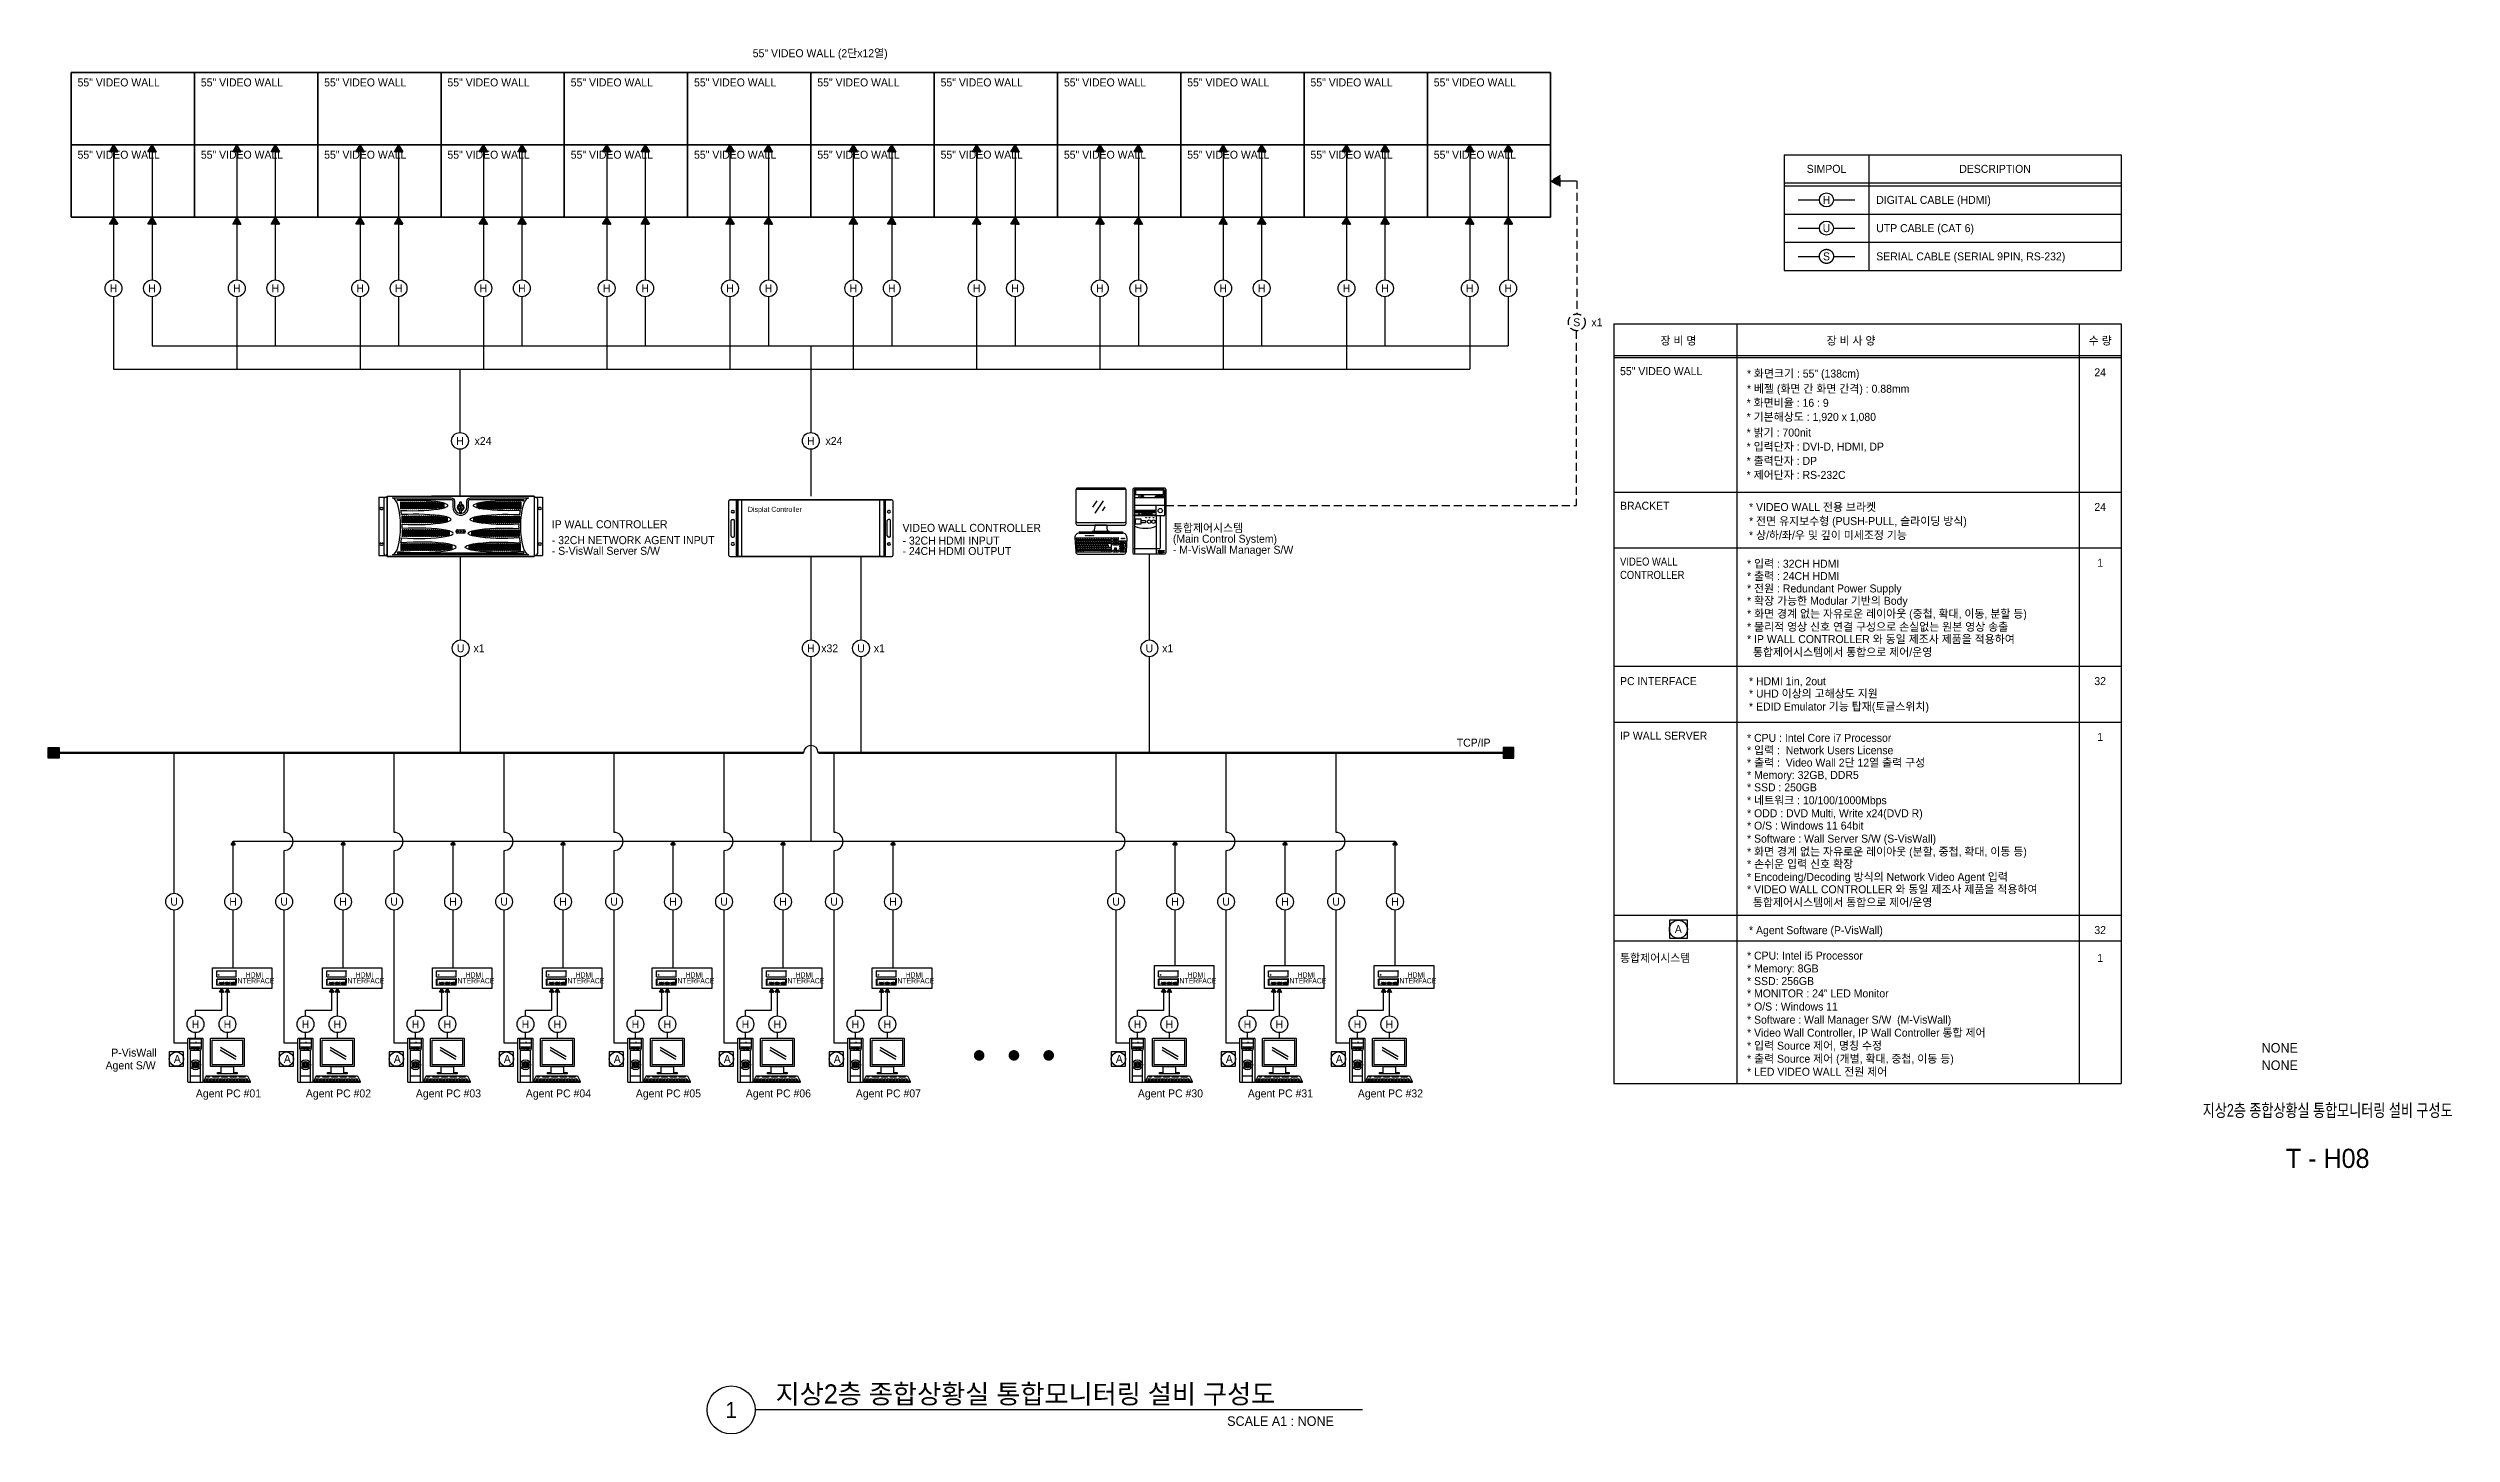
# Model space of a CAD drawing. Header units: millimetres. Extents: x 14417 to 125410, y 885 to 33253.
# Drawn here: x 102874 to 125410, y 885 to 13879 of the extents above; entities that cross this region are included whole.
import ezdxf
from ezdxf.enums import TextEntityAlignment as Align

# ---------------------------------------------------------------- set-up
doc = ezdxf.new("R2010")
doc.units = ezdxf.units.MM
doc.header["$LTSCALE"] = 300
doc.linetypes.add('HIDDEN2', pattern=[4.7625, 3.175, -1.5875])
doc.linetypes.add('HIDDENX2', pattern=[0.75, 0.5, -0.25])
for name, color, linetype in [('-----20 General Symbol', 3, 'Continuous'), ('-----29 Cable Schedule', 1, 'Continuous'), ('-----29 Indicator', 1, 'Continuous'), ('-----30 Text', 2, 'Continuous'), ('-----41 Drawing Title', 2, 'Continuous'), ('-----42 Drawing Number', 2, 'Continuous'), ('-----43 Drawing Scale', 3, 'Continuous'), ('1', 1, 'Continuous'), ('3', 3, 'Continuous'), ('4', 4, 'Continuous'), ('6', 6, 'Continuous')]:
    doc.layers.add(name, color=color, linetype=linetype)
doc.styles.add('ELEC', font='')
doc.styles.get('ELEC').set_extended_font_data('Dotum')

msp = doc.modelspace()

# ---------------------------------------------------------------- texts
at = {"layer": '-----20 General Symbol', "style": 'ELEC'}
for p in [(103150.207, 13556.895), (104306.08, 13556.895), (105461.954, 13556.895), (106617.827, 13556.895), (107773.7, 13556.895), (108929.573, 13556.895), (110085.447, 13556.895), (111241.32, 13556.895), (112397.193, 13556.895), (113553.066, 13556.895), (114708.94, 13556.895), (115864.813, 13556.895), (103150.207, 12879.159), (104306.08, 12879.159), (105461.954, 12879.159), (106617.827, 12879.159), (107773.7, 12879.159), (108929.573, 12879.159), (110085.447, 12879.159), (111241.32, 12879.159), (112397.193, 12879.159), (113553.066, 12879.159), (114708.94, 12879.159), (115864.813, 12879.159)]:
    msp.add_text('55" VIDEO WALL', height=75, dxfattribs=at).set_placement(p, align=Align.MIDDLE_LEFT)
at = {"layer": '-----30 Text', "style": 'ELEC'}
msp.add_text('55" VIDEO WALL (2단x12열)', height=75, dxfattribs=at).set_placement((110112.358, 13825.379), align=Align.MIDDLE)
at = {"layer": '-----30 Text', "ltscale": 0.5, "style": 'ELEC'}
for s, p in [('SIMPOL', (119546.36, 12746.633)), ('DESCRIPTION', (121126.836, 12746.633)), ('H', (119546.36, 12455.381)), ('U', (119546.36, 12190.607)), ('S', (119546.36, 11925.833)), ('장 비 명', (118158.823, 11135.206)), ('장 비 사 양', (119776.453, 11135.206)), ('수 량', (122112.351, 11135.206)), ('24', (122112.351, 10838.507)), ('H', (106735.382, 10195.542)), ('H', (110025.089, 10195.542)), ('24', (122112.351, 9576.578)), ('1', (122112.351, 9053.271)), ('U', (106741.781, 8251.072)), ('H', (110025.089, 8251.072)), ('U', (110495.169, 8251.072)), ('U', (113198.475, 8251.072)), ('32', (122112.351, 7943.68)), ('1', (122112.351, 7420.373)), ('U', (104055.517, 5875.544)), ('U', (105086.667, 5875.544)), ('U', (106117.817, 5875.544)), ('U', (107148.967, 5875.544)), ('U', (108180.117, 5875.544)), ('U', (109211.266, 5875.544)), ('U', (110242.416, 5875.544)), ('U', (112886.549, 5875.544)), ('U', (113917.699, 5875.544)), ('U', (114948.849, 5875.544)), ('32', (122112.351, 5609.306)), ('1', (122112.351, 5347.652)), ('Agent PC #01', (104564.996, 4077.786)), ('Agent PC #02', (105596.146, 4077.786)), ('Agent PC #03', (106627.296, 4077.786)), ('Agent PC #04', (107658.446, 4077.786)), ('Agent PC #05', (108689.595, 4077.786)), ('Agent PC #06', (109720.745, 4077.786)), ('Agent PC #07', (110751.895, 4077.786)), ('Agent PC #30', (113396.028, 4077.786)), ('Agent PC #31', (114427.178, 4077.786)), ('Agent PC #32', (115458.328, 4077.786))]:
    msp.add_text(s, height=75, dxfattribs=at).set_placement(p, align=Align.MIDDLE_CENTER)
for s, p in [('DIGITAL CABLE (HDMI)', (120012.906, 12455.381)), ('UTP CABLE (CAT 6)', (120012.906, 12190.607)), ('SERIAL CABLE (SERIAL 9PIN, RS-232)', (120012.906, 11925.833)), ('55" VIDEO WALL', (117611.118, 10849.743)), ('x24', (106872.756, 10195.542)), ('x24', (110162.463, 10195.542)), ('BRACKET', (117611.118, 9587.815)), ('- 32CH NETWORK AGENT INPUT', (107595.933, 9265.155, 0.007)), ('IP WALL CONTROLLER', (107595.933, 9414.387, 0.007)), ('VIDEO WALL CONTROLLER', (110884.436, 9380.59, 0.007)), ('- 32CH HDMI INPUT', (110884.436, 9261.279, 0.007)), ('통합제어시스템', (113419.057, 9380.158, 0.007)), ('(Main Control System)', (113419.057, 9278.318, 0.007)), ('- S-VisWall Server S/W', (107595.933, 9165.181, 0.007)), ('- 24CH HDMI OUTPUT', (110884.436, 9162.998, 0.007)), ('- M-VisWall Manager S/W', (113419.057, 9175.138, 0.007)), ('x1 ', (106862.135, 8251.072)), ('x32', (110122.472, 8251.072)), ('x1 ', (110615.523, 8251.072)), ('x1', (113318.829, 8251.072)), ('PC INTERFACE', (117611.118, 7943.68)), ('IP WALL SERVER', (117611.118, 7431.609)), ('A', (118125.065, 5618.158, -0.009)), ('통합제어시스템', (117611.118, 5347.652)), ('Agent S/W', (103412.984, 4340.764)), ('A', (104052.823, 4400.745, -0.007)), ('A', (105083.973, 4400.745, -0.007)), ('A', (106115.123, 4400.745, -0.007)), ('A', (107146.273, 4400.745, -0.007)), ('A', (108177.423, 4400.745, -0.007)), ('A', (109208.572, 4400.745, -0.007)), ('A', (110239.722, 4400.745, -0.007)), ('A', (112883.855, 4400.745, -0.007)), ('A', (113915.005, 4400.745, -0.007)), ('A', (114946.155, 4400.745, -0.007))]:
    msp.add_text(s, height=75, dxfattribs=at).set_placement(p, align=Align.MIDDLE_LEFT)
at = {"layer": '-----30 Text', "linetype": 'ByBlock', "style": 'ELEC'}
for p in [(103487.428, 11626.241), (103848.144, 11626.241), (104643.302, 11626.241), (105004.017, 11626.241), (105799.175, 11626.241), (106159.891, 11626.241), (106955.048, 11626.241), (107315.764, 11626.241), (108110.921, 11626.241), (108471.637, 11626.241), (109266.794, 11626.241), (109627.51, 11626.241), (110422.668, 11626.241), (110783.384, 11626.241), (111578.541, 11626.241), (111939.257, 11626.241), (112734.414, 11626.241), (113095.13, 11626.241), (113890.287, 11626.241), (114251.003, 11626.241), (115046.161, 11626.241), (115406.877, 11626.241), (116202.034, 11626.241), (116562.75, 11626.241), (104608.332, 5875.544), (105639.481, 5875.544), (106670.631, 5875.544), (107701.781, 5875.544), (108732.931, 5875.544), (109764.081, 5875.544), (110795.231, 5875.544), (113439.363, 5875.544), (114470.513, 5875.544), (115501.663, 5875.544), (104255.645, 4726.056), (104555.137, 4726.056), (105286.795, 4726.056), (105586.287, 4726.056), (106317.945, 4726.056), (106617.437, 4726.056), (107349.095, 4726.056), (107648.587, 4726.056), (108380.245, 4726.056), (108679.737, 4726.056), (109411.395, 4726.056), (109710.887, 4726.056), (110442.544, 4726.056), (110742.036, 4726.056), (113086.677, 4726.056), (113386.169, 4726.056), (114117.827, 4726.056), (114417.319, 4726.056), (115148.977, 4726.056), (115448.469, 4726.056)]:
    msp.add_text('H', height=75, dxfattribs=at).set_placement(p, align=Align.MIDDLE_CENTER)
at = {"layer": '-----30 Text', "linetype": 'HIDDENX2', "ltscale": 0.5, "style": 'ELEC'}
msp.add_text('S', height=75, dxfattribs=at).set_placement((117205.169, 11307.35), align=Align.MIDDLE_CENTER)
msp.add_text('x1', height=75, dxfattribs=at).set_placement((117342.543, 11307.35), align=Align.MIDDLE_LEFT)
at = {"layer": '-----30 Text', "style": 'ELEC'}
for s, p in [('* 화면크기 : 55" (138cm)', (118800.622, 10789.519)), ('* 화면비율 : 16 : 9', (118798.122, 10515.265)), ('* 베젤 (화면 간 화면 간격) : 0.88mm', (118800.622, 10647.131)), ('* 기본해상도 : 1,920 x 1,080', (118798.122, 10383.399)), ('* 밝기 : 700nit', (118798.122, 10236.462)), ('* 입력단자 : DVI-D, HDMI, DP', (118798.122, 10104.595)), ('* 출력단자 : DP', (118798.122, 9971.08)), ('* 제어단자 : RS-232C', (118798.122, 9839.214)), ('* VIDEO WALL 전용 브라켓', (118820.614, 9538.111)), ('* 전면 유지보수형 (PUSH-PULL, 슬라이딩 방식)', (118820.614, 9406.244)), ('* 상/하/좌/우 및 깊이 미세조정 기능', (118820.614, 9274.378)), ('* 입력 : 32CH HDMI', (118802.089, 9006.61)), ('* 출력 : 24CH HDMI', (118802.089, 8890.741)), ('* 전원 : Redundant Power Supply', (118802.089, 8774.872)), ('* 확장 가능한 Modular 기반의 Body', (118802.089, 8659.157)), ('* 화면 경계 없는 자유로운 레이아웃 (중첩, 확대, 이동, 분할 등)', (118802.089, 8537.537)), ('* 물리적 영상 신호 연결 구성으로 손실없는 원본 영상 송출', (118802.089, 8415.47)), ('* IP WALL CONTROLLER 와 동일 제조사 제품을 적용하여', (118802.089, 8299.755)), ('  통합제어시스템에서 통합으로 제어/운영', (118802.089, 8178.135)), ('* HDMI 1in, 2out', (118820.614, 7905.213)), ('* UHD 이상의 고해상도 지원', (118820.614, 7789.497)), ('* EDID Emulator 기능 탑재(토글스위치)', (118820.614, 7667.878)), ('* CPU : Intel Core i7 Processor', (118802.089, 7373.712)), ('* 입력 :  Network Users License', (118802.089, 7257.843)), ('* 출력 :  Video Wall 2단 12열 출력 구성', (118802.089, 7141.974)), ('* Memory: 32GB, DDR5', (118802.089, 7026.105)), ('* SSD : 250GB', (118802.089, 6910.389)), ('* 네트워크 : 10/100/1000Mbps', (118802.089, 6788.77)), ('* ODD : DVD Multi, Write x24(DVD R)', (118802.089, 6666.703)), ('* O/S : Windows 11 64bit', (118802.089, 6550.987)), ('* Software : Wall Server S/W (S-VisWall)', (118802.089, 6429.368)), ('* 화면 경계 없는 자유로운 레이아웃 (분할, 중첩, 확대, 이동 등)', (118802.089, 6307.301)), ('* 손쉬운 입력 신호 확장', (118802.089, 6191.585)), ('* Encodeing/Decoding 방식의 Network Video Agent 입력', (118802.089, 6069.966)), ('* VIDEO WALL CONTROLLER 와 동일 제조사 제품을 적용하여', (118802.089, 5954.25)), ('  통합제어시스템에서 통합으로 제어/운영', (118802.089, 5832.631)), ('* Agent Software (P-VisWall)', (118820.614, 5570.838)), ('* CPU: Intel i5 Processor', (118802.066, 5332.107)), ('* Memory: 8GB', (118802.089, 5211.906)), ('* SSD: 256GB ', (118802.089, 5093.597)), ('* MONITOR : 24" LED Monitor', (118802.089, 4977.881)), ('* O/S : Windows 11 ', (118802.089, 4854.741)), ('* Software : Wall Manager S/W  (M-VisWall)', (118802.089, 4731.6)), ('* Video Wall Controller, IP Wall Controller 통합 제어', (118802.089, 4609.381)), ('* 입력 Source 제어, 명칭 수정', (118802.089, 4487.459)), ('* 출력 Source 제어 (개별, 확대, 중첩, 이동 등)', (118802.089, 4365.538)), ('* LED VIDEO WALL 전원 제어', (118802.089, 4243.332))]:
    msp.add_text(s, height=75, dxfattribs=at).set_placement(p)
at = {"layer": '-----30 Text', "ltscale": 0.5, "style": 'ELEC', "width": 0.9}
for s, p in [('VIDEO WALL', (117611.118, 9064.508)), ('CONTROLLER', (117611.118, 8939.508))]:
    msp.add_text(s, height=75, dxfattribs=at).set_placement(p, align=Align.MIDDLE_LEFT)
at = {"layer": '-----30 Text', "ltscale": 0.5, "style": 'ELEC'}
msp.add_text('TCP/IP', height=75, dxfattribs=at).set_placement((116238.697, 7328.807), align=Align.CENTER)
at = {"layer": '-----30 Text', "ltscale": 0.5, "style": 'ELEC', "width": 0.8}
for s, p in [('HDMI', (104808.168, 5189.251)), ('HDMI', (105839.318, 5189.251)), ('HDMI', (106870.468, 5189.251)), ('HDMI', (107901.618, 5189.251)), ('HDMI', (108932.768, 5189.251)), ('HDMI', (109963.918, 5189.251)), ('HDMI', (110995.068, 5189.251)), ('HDMI', (113639.2, 5189.251)), ('HDMI', (114670.35, 5189.251)), ('HDMI', (115701.5, 5189.251)), ('INTERFACE', (104813.653, 5133.953)), ('INTERFACE', (105844.802, 5133.953)), ('INTERFACE', (106875.952, 5133.953)), ('INTERFACE', (107907.102, 5133.953)), ('INTERFACE', (108938.252, 5133.953)), ('INTERFACE', (109969.402, 5133.953)), ('INTERFACE', (111000.552, 5133.953)), ('INTERFACE', (113644.684, 5133.953)), ('INTERFACE', (114675.834, 5133.953)), ('INTERFACE', (115706.984, 5133.953))]:
    msp.add_text(s, height=50, dxfattribs=at).set_placement(p, align=Align.MIDDLE_CENTER)
at = {"layer": '-----30 Text', "ltscale": 0.5, "style": 'ELEC'}
msp.add_text('P-VisWall', height=75, dxfattribs=at).set_placement((103891.722, 4459.967), align=Align.MIDDLE_RIGHT)
at = {"layer": '-----41 Drawing Title', "style": 'ELEC', "width": 0.75}
msp.add_text('지상2층 종합상황실 통합모니터링 설비 구성도', height=120, dxfattribs=at).set_placement((124245, 3919), align=Align.MIDDLE_CENTER)
at = {"layer": '-----41 Drawing Title', "color": 2, "style": 'ELEC'}
msp.add_text('지상2층 종합상황실 통합모니터링 설비 구성도', height=180, dxfattribs=at).set_placement((109694.53, 1170))
at = {"layer": '-----41 Drawing Title', "color": 7, "style": 'ELEC'}
msp.add_text('1', height=150, dxfattribs=at).set_placement((109277.814, 1110), align=Align.MIDDLE)
at = {"layer": '-----41 Drawing Title', "style": 'ELEC'}
msp.add_text('SCALE A1 : NONE', height=90, dxfattribs=at).set_placement((114928.723, 960), align=Align.RIGHT)
at = {"layer": '-----42 Drawing Number', "style": 'ELEC'}
msp.add_text('T - H08', height=180, dxfattribs=at).set_placement((124245, 3469), align=Align.MIDDLE_CENTER)
at = {"layer": '-----43 Drawing Scale', "style": 'ELEC'}
for p in [(123626.023, 4460), (123626.023, 4297)]:
    msp.add_text('NONE', height=90, dxfattribs=at).set_placement(p)

# ---------------------------------------------------------------- blocks, each defined once
blk = doc.blocks.new('MCS')
for p, q in [((41207, 9954), (41128, 9836)), ((41327, 9951), (41167, 9721)), ((41358, 9842), (41308, 9763)), ((41875, 10162), (41875, 8986)), ((42469, 10186), (41899, 10186)), ((41905, 10150), (41905, 9682)), ((42463, 10009), (41905, 10009)), ((42463, 10006), (41905, 10006)), ((42463, 9862), (41905, 9862)), ((42451, 10162), (41911, 10162)), ((42439, 10150), (41923, 10150)), ((41923, 10150), (41923, 10066)), ((42439, 10066), (41923, 10066)), ((42305, 9862), (42305, 9682)), ((42308, 10047), (42308, 10023)), ((42439, 10150), (42439, 10066)), ((42444, 10047), (42444, 10023)), ((42463, 10150), (42463, 9682)), ((42493, 10162), (42493, 8986)), ((42305, 9769), (41905, 9769)), ((42305, 9766), (41905, 9766)), ((42305, 9685), (41905, 9685)), ((42305, 9682), (41905, 9682)), ((41907, 9671), (41907, 8962)), ((42451, 9670), (41911, 9670)), ((42287, 9744), (41923, 9744)), ((41923, 9744), (41923, 9728)), ((42287, 9728), (41923, 9728)), ((42167, 9756), (42042, 9756)), ((42042, 9756), (42042, 9744)), ((42042, 9728), (42042, 9704)), ((42167, 9704), (42042, 9704)), ((42167, 9756), (42167, 9744)), ((42167, 9728), (42167, 9704)), ((42287, 9744), (42287, 9728)), ((42313, 9670), (42313, 8962)), ((42385, 9670), (42385, 9070)), ((40800, 9266), (40814, 9002)), ((40820, 9260), (40821, 9237)), ((40824, 9265), (41476, 9265)), ((40824, 9205), (40826, 9183)), ((40825, 9233), (41476, 9233)), ((40827, 9162), (40828, 9139)), ((40829, 9210), (41476, 9210)), ((40829, 9118), (40830, 9095)), ((40830, 9178), (41476, 9178)), ((40831, 9166), (41476, 9166)), ((40832, 9074), (40833, 9051)), ((40833, 9135), (41421, 9135)), ((40834, 9122), (41421, 9122)), ((40834, 9030), (40835, 9007)), ((40835, 9091), (41476, 9091)), ((40836, 9079), (41476, 9079)), ((40837, 9047), (41476, 9047)), ((40838, 9035), (41476, 9035)), ((40840, 9003), (41476, 9003)), ((40854, 8962), (41712, 8962)), ((40857, 9233), (40857, 9265)), ((40857, 9091), (40857, 9122)), ((40872, 9178), (40872, 9210)), ((40873, 9003), (40873, 9035)), ((40879, 9377), (41687, 9377)), ((40879, 9377), (40879, 9349)), ((40879, 9349), (41687, 9349)), ((40884, 9135), (40884, 9166)), ((40901, 9233), (40901, 9265)), ((40901, 9091), (40901, 9122)), ((40901, 9047), (40901, 9079)), ((40916, 9178), (40916, 9210)), ((40917, 9003), (40917, 9035)), ((40927, 9135), (40927, 9166)), ((40944, 9233), (40944, 9265)), ((40944, 9091), (40944, 9122)), ((40944, 9047), (40944, 9079)), ((40960, 9178), (40960, 9210)), ((40961, 9003), (40961, 9035)), ((40970, 9135), (40970, 9166)), ((40987, 9233), (40987, 9265)), ((40987, 9091), (40987, 9122)), ((40987, 9047), (40987, 9079)), ((41003, 9178), (41003, 9210)), ((41014, 9135), (41014, 9166)), ((41031, 9233), (41031, 9265)), ((41031, 9091), (41031, 9122)), ((41031, 9047), (41031, 9079)), ((41046, 9178), (41046, 9210)), ((41057, 9135), (41057, 9166)), ((41074, 9233), (41074, 9265)), ((41074, 9091), (41074, 9122)), ((41074, 9047), (41074, 9079)), ((41090, 9178), (41090, 9210)), ((41100, 9135), (41100, 9166)), ((41117, 9233), (41117, 9265)), ((41117, 9091), (41117, 9122)), ((41117, 9047), (41117, 9079)), ((41133, 9178), (41133, 9210)), ((41144, 9135), (41144, 9166)), ((41161, 9233), (41161, 9265)), ((41161, 9091), (41161, 9122)), ((41161, 9047), (41161, 9079)), ((41176, 9178), (41176, 9210)), ((41187, 9135), (41187, 9166)), ((41204, 9233), (41204, 9265)), ((41204, 9091), (41204, 9122)), ((41204, 9047), (41204, 9079)), ((41220, 9178), (41220, 9210)), ((41230, 9135), (41230, 9166)), ((41247, 9233), (41247, 9265)), ((41247, 9091), (41247, 9122)), ((41247, 9047), (41247, 9079)), ((41263, 9178), (41263, 9210)), ((41274, 9135), (41274, 9166)), ((41291, 9233), (41291, 9265)), ((41291, 9091), (41291, 9122)), ((41291, 9047), (41291, 9079)), ((41306, 9178), (41306, 9210)), ((41307, 9003), (41307, 9035)), ((41317, 9135), (41317, 9166)), ((41334, 9233), (41334, 9265)), ((41334, 9091), (41334, 9122)), ((41334, 9047), (41334, 9079)), ((41350, 9178), (41350, 9210)), ((41351, 9003), (41351, 9035)), ((41360, 9135), (41360, 9166)), ((41377, 9233), (41377, 9265)), ((41377, 9091), (41377, 9122)), ((41377, 9047), (41377, 9079)), ((41393, 9178), (41393, 9210)), ((41394, 9003), (41394, 9035)), ((41398, 9135), (41398, 9166)), ((41421, 9233), (41421, 9265)), ((41421, 9091), (41421, 9135)), ((41436, 9178), (41436, 9210)), ((41437, 9003), (41437, 9035)), ((41480, 9238), (41480, 9260)), ((41480, 9183), (41480, 9206)), ((41480, 9095), (41480, 9162)), ((41480, 9051), (41480, 9074)), ((41480, 9008), (41480, 9030)), ((41503, 9238), (41503, 9260)), ((41503, 9183), (41503, 9206)), ((41503, 9139), (41503, 9162)), ((41503, 9008), (41503, 9030)), ((41508, 9265), (41605, 9265)), ((41508, 9233), (41605, 9233)), ((41508, 9210), (41605, 9210)), ((41508, 9178), (41605, 9178)), ((41508, 9166), (41605, 9166)), ((41508, 9135), (41605, 9135)), ((41508, 9035), (41605, 9035)), ((41508, 9003), (41605, 9003)), ((41539, 9233), (41539, 9265)), ((41539, 9178), (41539, 9210)), ((41539, 9135), (41539, 9166)), ((41539, 9051), (41539, 9074)), ((41539, 9003), (41539, 9035)), ((41543, 9079), (41570, 9079)), ((41543, 9047), (41570, 9047)), ((41574, 9233), (41574, 9265)), ((41574, 9178), (41574, 9210)), ((41574, 9135), (41574, 9166)), ((41574, 9051), (41574, 9074)), ((41574, 9003), (41574, 9035)), ((41610, 9238), (41610, 9260)), ((41610, 9183), (41610, 9206)), ((41610, 9139), (41610, 9162)), ((41610, 9008), (41610, 9030)), ((41633, 9183), (41633, 9206)), ((41633, 9139), (41633, 9162)), ((41633, 9095), (41633, 9118)), ((41633, 9051), (41633, 9074)), ((41633, 9008), (41633, 9030)), ((41637, 9210), (41737, 9210)), ((41637, 9178), (41736, 9178)), ((41637, 9166), (41735, 9166)), ((41637, 9135), (41706, 9135)), ((41637, 9122), (41706, 9122)), ((41637, 9091), (41731, 9091)), ((41637, 9079), (41730, 9079)), ((41637, 9047), (41706, 9047)), ((41637, 9035), (41706, 9035)), ((41637, 9003), (41726, 9003)), ((41657, 9178), (41657, 9210)), ((41657, 9135), (41657, 9166)), ((41657, 9091), (41657, 9122)), ((41657, 9047), (41657, 9079)), ((41657, 9003), (41657, 9035)), ((41682, 9178), (41682, 9210)), ((41682, 9135), (41682, 9166)), ((41682, 9091), (41682, 9122)), ((41682, 9047), (41682, 9079)), ((41682, 9003), (41682, 9035)), ((41687, 9377), (41687, 9349)), ((41706, 9178), (41706, 9210)), ((41706, 9091), (41706, 9166)), ((41706, 9003), (41706, 9079)), ((41734, 9074), (41731, 9007)), ((41739, 9162), (41735, 9095)), ((41741, 9205), (41740, 9183)), ((41766, 9266), (41752, 9002)), ((42373, 9058), (41875, 9058)), ((42469, 8962), (41899, 8962))]:
    blk.add_line(p, q)
for points in [[(41721, 10189), (40850, 10189, 0.414214), (40819, 10159), (40819, 9530, 0.414214), (40850, 9499), (41721, 9499, 0.414214), (41751, 9530), (41751, 10159, 0.414214)], [(41714, 10182, -0.414214), (41746, 10150), (41746, 9575, -0.414214), (41714, 9543), (40857, 9543, -0.414214), (40824, 9575), (40824, 10150, -0.414214), (40857, 10182)], [(41714, 10182), (40857, 10182, 0.267396), (40829, 10166), (41741, 10166, 0.267396)], [(41395, 9499), (41171, 9499, -0.062381), (41151, 9383), (41415, 9383, -0.062381)]]:
    blk.add_lwpolyline(points, format="xyb", close=True)
for points in [[(42027, 10044), (42074, 10044), (42074, 10034), (42027, 10034)], [(42284, 10034), (42295, 10034), (42295, 10032), (42284, 10032)], [(42316, 10042), (42366, 10042), (42366, 10028), (42316, 10028)], [(42437, 10042), (42387, 10042), (42387, 10028), (42437, 10028)], [(41926, 9616), (42025, 9616), (42025, 9518), (41926, 9518)], [(41991, 9708), (42003, 9708), (42003, 9705), (41991, 9705)], [(42034, 9586), (42109, 9586), (42109, 9545), (42034, 9545)], [(42117, 9640), (42129, 9640), (42129, 9637), (42117, 9637)], [(42181, 9717), (42231, 9717), (42231, 9703), (42181, 9703)], [(42183, 9640), (42195, 9640), (42195, 9637), (42183, 9637)], [(42254, 9640), (42266, 9640), (42266, 9637), (42254, 9637)], [(41445, 9383), (41121, 9383), (41121, 9377), (41445, 9377)], [(42347, 9030), (42459, 9030), (42459, 9021), (42347, 9021)], [(42347, 9001), (42459, 9001), (42459, 8992), (42347, 8992)]]:
    blk.add_lwpolyline(points, close=True)
for centre, radius in [((41285, 10174), 3.89), ((41991, 10038), 5.6), ((42180, 9564), 32), ((42260, 9564), 32), ((42387, 9769), 40.8), ((41001, 9303), 5.28), ((41024, 9303), 5.28), ((41047, 9303), 5.28), ((41070, 9303), 5.28), ((41093, 9303), 5.28), ((41116, 9303), 5.28), ((41139, 9303), 5.28), ((41672, 9251), 5.28), ((41695, 9251), 5.28), ((41718, 9251), 5.28)]:
    blk.add_circle(centre, radius)
for centre, radius, start, end in [((41899, 10162), 24, 90, 180), ((41912, 10154), 8.16, 98.131, 208.7389), ((42376, 9665), 388, 79.908, 100.092), ((42376, 10405), 388, 259.908, 280.092), ((42451, 10150), 12, 0, 90), ((42469, 10162), 24, 0, 90), ((41912, 9678), 8.16, 151.2611, 261.869), ((42110, 10034), 591, 249.903, 290.097), ((42451, 9682), 12, 270, 0), ((40879, 9270), 79.2, 90, 183.0941), ((40854, 9002), 39.6, 180, 270), ((40824, 9260), 4.49, 90, 183.0941), ((40825, 9238), 4.49, 183.0941, 270), ((40829, 9206), 4.49, 90, 183.0941), ((40830, 9183), 4.49, 183.0941, 270), ((40831, 9162), 4.49, 90, 183.0941), ((40833, 9139), 4.49, 183.0941, 270), ((40834, 9118), 4.49, 90, 183.0941), ((40835, 9095), 4.49, 183.0941, 270), ((40836, 9074), 4.49, 90, 183.0941), ((40837, 9051), 4.49, 183.0941, 270), ((40838, 9030), 4.49, 90, 183.0941), ((40840, 9008), 4.49, 183.0941, 270), ((41476, 9260), 4.49, 360, 90), ((41476, 9238), 4.49, 270, 360), ((41476, 9206), 4.49, 360, 90), ((41476, 9183), 4.49, 270, 360), ((41476, 9162), 4.49, 360, 90), ((41476, 9095), 4.49, 270, 360), ((41476, 9074), 4.49, 360, 90), ((41476, 9051), 4.49, 270, 360), ((41476, 9030), 4.49, 360, 90), ((41476, 9008), 4.49, 270, 360), ((41508, 9260), 4.49, 90, 180), ((41508, 9238), 4.49, 180, 270), ((41508, 9206), 4.49, 90, 180), ((41508, 9183), 4.49, 180, 270), ((41508, 9162), 4.49, 90, 180), ((41508, 9139), 4.49, 180, 270), ((41508, 9030), 4.49, 90, 180), ((41508, 9008), 4.49, 180, 270), ((41543, 9074), 4.49, 90, 180), ((41543, 9051), 4.49, 180, 270), ((41570, 9074), 4.49, 360, 90), ((41570, 9051), 4.49, 270, 360), ((41605, 9260), 4.49, 360, 90), ((41605, 9238), 4.49, 270, 360), ((41605, 9206), 4.49, 360, 90), ((41605, 9183), 4.49, 270, 360), ((41605, 9162), 4.49, 360, 90), ((41605, 9139), 4.49, 270, 360), ((41605, 9030), 4.49, 360, 90), ((41605, 9008), 4.49, 270, 360), ((41637, 9206), 4.49, 90, 180), ((41637, 9183), 4.49, 180, 270), ((41637, 9162), 4.49, 90, 180), ((41637, 9139), 4.49, 180, 270), ((41637, 9118), 4.49, 90, 180), ((41637, 9095), 4.49, 180, 270), ((41637, 9074), 4.49, 90, 180), ((41637, 9051), 4.49, 180, 270), ((41637, 9030), 4.49, 90, 180), ((41637, 9008), 4.49, 180, 270), ((41687, 9270), 79.2, 356.9059, 90), ((41712, 9002), 39.6, 270, 0), ((41726, 9008), 4.49, 270, 356.9059), ((41730, 9074), 4.49, 356.9059, 90), ((41731, 9095), 4.49, 270, 356.9059), ((41735, 9162), 4.49, 356.9059, 90), ((41736, 9183), 4.49, 270, 356.9059), ((41737, 9206), 4.49, 356.9059, 90), ((41899, 8986), 24, 180, 270), ((42395, 9077), 66.1, 238.7292, 301.2708), ((42395, 9048), 66.1, 238.7292, 301.2708), ((42373, 9070), 12, 270, 0), ((42469, 8986), 24, 270, 0)]:
    blk.add_arc(centre, radius, start, end)
blk = doc.blocks.new('IP Wall')
at = {"color": 0}
for p, q in [((8658, 31664), (8658, 31493)), ((8658, 31664), (8683, 31664)), ((8664, 31633.5), (8667.6, 31633.5)), ((8664, 31627.5), (8667.6, 31627.5)), ((8673, 31659), (8673, 31498)), ((8683, 31667), (9113, 31667)), ((8683, 31667), (8683, 31490)), ((9113, 31667), (8813, 31667)), ((8896, 31641.8), (8896, 31648.9)), ((8897, 31635.8), (8897, 31637.9)), ((8897, 31630.1), (8897, 31632.3)), ((8899, 31635.8), (8899, 31637.9)), ((8899, 31630.1), (8899, 31632.3)), ((8900, 31641.8), (8900, 31648.9)), ((9113, 31667), (9113, 31490)), ((9113, 31664), (9138, 31664)), ((9123, 31659), (9123, 31498)), ((9132, 31633.5), (9128.4, 31633.5)), ((9132, 31627.5), (9128.4, 31627.5)), ((9138, 31664), (9138, 31493)), ((8896, 31619.1), (8896, 31626.3)), ((8900, 31619.1), (8900, 31626.3)), ((8658, 31493), (8683, 31493)), ((8664, 31529.5), (8667.6, 31529.5)), ((8664, 31523.5), (8667.6, 31523.5)), ((8683, 31490), (9113, 31490)), ((9113, 31493), (9138, 31493)), ((9132, 31529.5), (9128.4, 31529.5)), ((9132, 31523.5), (9128.4, 31523.5))]:
    blk.add_line(p, q, dxfattribs=at)
blk.add_lwpolyline([(8683, 31667), (9113, 31667), (9113, 31490), (8683, 31490)], close=True, dxfattribs=at)
for points in [[(8698, 31662), (8870.1, 31662, -0.414214), (8880.1, 31652), (8880.1, 31634)], [(8712.3, 31657), (8870.1, 31657, -0.414214), (8875.1, 31652), (8875.1, 31634)], [(8915.9, 31634), (8915.9, 31652, -0.414214), (8925.9, 31662), (9098, 31662)], [(8920.9, 31634), (8920.9, 31652, -0.414214), (8925.9, 31657), (9083.7, 31657)]]:
    blk.add_lwpolyline(points, format="xyb", dxfattribs=at)
for points in [[(8721.9, 31649.1), (8721.9, 31630.5)], [(8724.8, 31630.5), (8724.8, 31649.1)], [(8727.6, 31649.1), (8727.6, 31630.5)], [(8730.4, 31630.5), (8730.4, 31649.1)], [(8733.3, 31649.1), (8733.3, 31630.5)], [(8736.1, 31630.5), (8736.1, 31649.1)], [(8738.9, 31649.1), (8738.9, 31630.5)], [(8741.7, 31630.5), (8741.7, 31649.1)], [(8744.6, 31649.1), (8744.6, 31630.5)], [(8747.4, 31630.5), (8747.4, 31649.1)], [(8750.2, 31649.1), (8750.2, 31630.5)], [(8753.1, 31630.5), (8753.1, 31649.1)], [(8755.9, 31649.1), (8755.9, 31630.5)], [(8758.7, 31630.5), (8758.7, 31649.1)], [(8761.6, 31649.1), (8761.6, 31630.5)], [(8764.4, 31630.5), (8764.4, 31649.1)], [(8767.2, 31649.1), (8767.2, 31630.5)], [(8770.1, 31630.5), (8770.1, 31649.1)], [(8772.9, 31649.1), (8772.9, 31630.5)], [(8775.7, 31630.5), (8775.7, 31649.1)], [(8778.6, 31649.1), (8778.6, 31630.5)], [(8781.4, 31630.5), (8781.4, 31649.1)], [(8784.2, 31649.1), (8784.2, 31630.5)], [(8787, 31630.5), (8787, 31649.1)], [(8789.9, 31649.1), (8789.9, 31630.5)], [(8792.7, 31630.5), (8792.7, 31649.1)], [(8795.5, 31649.1), (8795.5, 31630.5)], [(8798.4, 31630.5), (8798.4, 31649.1)], [(8801.2, 31649.1), (8801.2, 31630.5)], [(8804, 31630.5), (8804, 31649.1)], [(8806.9, 31649.1), (8806.9, 31630.5)], [(8809.7, 31630.5), (8809.7, 31649.1)], [(8812.5, 31649.1), (8812.5, 31630.5)], [(8815.3, 31630.5), (8815.3, 31649.1)], [(8818.2, 31648.1), (8818.2, 31631.5)], [(8821, 31631.5), (8821, 31648.1)], [(8823.9, 31648.1), (8823.9, 31631.5)], [(8826.7, 31631.5), (8826.7, 31648.1)], [(8829.5, 31647.1), (8829.5, 31632.5)], [(8832.3, 31632.5), (8832.3, 31647.1)], [(8835.2, 31647.1), (8835.2, 31632.5)], [(8838, 31632.5), (8838, 31647.1)], [(8840.8, 31646.1), (8840.8, 31633.5)], [(8843.7, 31633.5), (8843.7, 31646.1)], [(8846.5, 31645.1), (8846.5, 31634.5)], [(8849.3, 31634.5), (8849.3, 31645.1)], [(8946.7, 31634.5), (8946.7, 31645.1)], [(8949.5, 31645.1), (8949.5, 31634.5)], [(8952.2, 31645.1), (8952.2, 31630.5)], [(8952.3, 31633.5), (8952.3, 31646.1)], [(8955, 31630.5), (8955, 31645.1)], [(8955.2, 31646.1), (8955.2, 31633.5)], [(8957.9, 31647.1), (8957.9, 31630.5)], [(8958, 31632.5), (8958, 31647.1)], [(8960.7, 31630.5), (8960.7, 31647.1)], [(8960.8, 31647.1), (8960.8, 31632.5)], [(8963.7, 31632.5), (8963.7, 31647.1)], [(8966.5, 31647.1), (8966.5, 31632.5)], [(8969.3, 31631.5), (8969.3, 31648.1)], [(8972.1, 31648.1), (8972.1, 31631.5)], [(8975, 31631.5), (8975, 31648.1)], [(8977.8, 31648.1), (8977.8, 31631.5)], [(8980.7, 31630.5), (8980.7, 31649.1)], [(8983.5, 31649.1), (8983.5, 31630.5)], [(8986.3, 31630.5), (8986.3, 31649.1)], [(8989.1, 31649.1), (8989.1, 31630.5)], [(8992, 31630.5), (8992, 31649.1)], [(8994.8, 31649.1), (8994.8, 31630.5)], [(8997.6, 31630.5), (8997.6, 31649.1)], [(9000.5, 31649.1), (9000.5, 31630.5)], [(9003.3, 31630.5), (9003.3, 31649.1)], [(9006.1, 31649.1), (9006.1, 31630.5)], [(9009, 31630.5), (9009, 31649.1)], [(9011.8, 31649.1), (9011.8, 31630.5)], [(9014.6, 31630.5), (9014.6, 31649.1)], [(9017.4, 31649.1), (9017.4, 31630.5)], [(9020.3, 31630.5), (9020.3, 31649.1)], [(9023.1, 31649.1), (9023.1, 31630.5)], [(9025.9, 31630.5), (9025.9, 31649.1)], [(9028.8, 31649.1), (9028.8, 31630.5)], [(9031.6, 31630.5), (9031.6, 31649.1)], [(9034.4, 31649.1), (9034.4, 31630.5)], [(9037.3, 31630.5), (9037.3, 31649.1)], [(9040.1, 31649.1), (9040.1, 31630.5)], [(9042.9, 31630.5), (9042.9, 31649.1)], [(9045.8, 31649.1), (9045.8, 31630.5)], [(9048.6, 31630.5), (9048.6, 31649.1)], [(9051.4, 31649.1), (9051.4, 31630.5)], [(9054.3, 31630.5), (9054.3, 31649.1)], [(9057.1, 31649.1), (9057.1, 31630.5)], [(9059.9, 31630.5), (9059.9, 31649.1)], [(9062.7, 31649.1), (9062.7, 31630.5)], [(9065.6, 31630.5), (9065.6, 31649.1)], [(9068.4, 31649.1), (9068.4, 31630.5)], [(9071.2, 31630.5), (9071.2, 31649.1)], [(9074.1, 31649.1), (9074.1, 31630.5)], [(8725.9, 31608), (8725.9, 31589.4)], [(8726.4, 31567.8), (8726.4, 31549.2)], [(8728.8, 31589.4), (8728.8, 31608)], [(8729.2, 31549.2), (8729.2, 31567.8)], [(8731.6, 31608), (8731.6, 31589.4)], [(8732, 31567.8), (8732, 31549.2)], [(8734.4, 31589.4), (8734.4, 31608)], [(8734.8, 31549.2), (8734.8, 31567.8)], [(8737.3, 31608), (8737.3, 31589.4)], [(8737.7, 31567.8), (8737.7, 31549.2)], [(8740.1, 31589.4), (8740.1, 31608)], [(8740.5, 31549.2), (8740.5, 31567.8)], [(8742.9, 31608), (8742.9, 31589.4)], [(8743.3, 31567.8), (8743.3, 31549.2)], [(8745.7, 31589.4), (8745.7, 31608)], [(8746.2, 31549.2), (8746.2, 31567.8)], [(8748.6, 31608), (8748.6, 31589.4)], [(8749, 31567.8), (8749, 31549.2)], [(8751.4, 31589.4), (8751.4, 31608)], [(8751.8, 31549.2), (8751.8, 31567.8)], [(8754.2, 31608), (8754.2, 31589.4)], [(8754.7, 31567.8), (8754.7, 31549.2)], [(8757.1, 31589.4), (8757.1, 31608)], [(8757.5, 31549.2), (8757.5, 31567.8)], [(8759.9, 31608), (8759.9, 31589.4)], [(8760.3, 31567.8), (8760.3, 31549.2)], [(8762.7, 31589.4), (8762.7, 31608)], [(8763.2, 31549.2), (8763.2, 31567.8)], [(8765.6, 31608), (8765.6, 31589.4)], [(8766, 31567.8), (8766, 31549.2)], [(8768.4, 31589.4), (8768.4, 31608)], [(8768.8, 31549.2), (8768.8, 31567.8)], [(8771.2, 31608), (8771.2, 31589.4)], [(8771.7, 31567.8), (8771.7, 31549.2)], [(8774.1, 31589.4), (8774.1, 31608)], [(8774.5, 31549.2), (8774.5, 31567.8)], [(8776.9, 31608), (8776.9, 31589.4)], [(8777.3, 31567.8), (8777.3, 31549.2)], [(8779.7, 31589.4), (8779.7, 31608)], [(8780.1, 31549.2), (8780.1, 31567.8)], [(8782.6, 31608), (8782.6, 31589.4)], [(8783, 31567.8), (8783, 31549.2)], [(8785.4, 31589.4), (8785.4, 31608)], [(8785.8, 31549.2), (8785.8, 31567.8)], [(8788.2, 31608), (8788.2, 31589.4)], [(8788.6, 31567.8), (8788.6, 31549.2)], [(8791, 31589.4), (8791, 31608)], [(8791.5, 31549.2), (8791.5, 31567.8)], [(8793.9, 31608), (8793.9, 31589.4)], [(8794.3, 31567.8), (8794.3, 31549.2)], [(8796.7, 31589.4), (8796.7, 31608)], [(8797.1, 31549.2), (8797.1, 31567.8)], [(8799.5, 31608), (8799.5, 31589.4)], [(8800, 31567.8), (8800, 31549.2)], [(8802.4, 31589.4), (8802.4, 31608)], [(8802.8, 31549.2), (8802.8, 31567.8)], [(8805.2, 31608), (8805.2, 31589.4)], [(8805.6, 31567.8), (8805.6, 31549.2)], [(8808, 31589.4), (8808, 31608)], [(8808.4, 31549.2), (8808.4, 31567.8)], [(8810.9, 31608), (8810.9, 31589.4)], [(8811.3, 31567.8), (8811.3, 31549.2)], [(8813.7, 31589.4), (8813.7, 31608)], [(8814.1, 31549.2), (8814.1, 31567.8)], [(8816.5, 31608), (8816.5, 31589.4)], [(8816.9, 31567.8), (8816.9, 31549.2)], [(8819.3, 31589.4), (8819.3, 31608)], [(8819.8, 31549.2), (8819.8, 31567.8)], [(8822.2, 31608), (8822.2, 31589.4)], [(8822.6, 31567.8), (8822.6, 31549.2)], [(8825, 31589.4), (8825, 31608)], [(8825.4, 31549.2), (8825.4, 31567.8)], [(8827.8, 31607), (8827.8, 31590.4)], [(8828.3, 31567.8), (8828.3, 31549.2)], [(8830.7, 31590.4), (8830.7, 31607)], [(8831.1, 31549.2), (8831.1, 31567.8)], [(8833.5, 31607), (8833.5, 31590.4)], [(8833.9, 31566.8), (8833.9, 31550.2)], [(8836.3, 31590.4), (8836.3, 31607)], [(8836.8, 31550.2), (8836.8, 31566.8)], [(8839.2, 31606), (8839.2, 31591.4)], [(8839.6, 31566.8), (8839.6, 31550.2)], [(8842, 31591.4), (8842, 31606)], [(8842.4, 31550.2), (8842.4, 31566.8)], [(8844.8, 31606), (8844.8, 31591.4)], [(8845.3, 31565.8), (8845.3, 31551.2)], [(8847.7, 31591.4), (8847.7, 31606)], [(8848.1, 31551.2), (8848.1, 31565.8)], [(8850.5, 31605), (8850.5, 31592.4)], [(8850.9, 31565.8), (8850.9, 31551.2)], [(8853.3, 31592.4), (8853.3, 31605)], [(8853.7, 31551.2), (8853.7, 31565.8)], [(8856.2, 31604), (8856.2, 31593.4)], [(8856.6, 31564.8), (8856.6, 31552.2)], [(8859, 31593.4), (8859, 31604)], [(8859.4, 31552.2), (8859.4, 31564.8)], [(8862.2, 31563.8), (8862.2, 31553.2)], [(8865.1, 31553.2), (8865.1, 31563.8)], [(8888.6, 31568.2), (8907.4, 31568.2)], [(8907.4, 31558.4), (8888.6, 31558.4)], [(8930.9, 31553.2), (8930.9, 31563.8)], [(8933.8, 31563.8), (8933.8, 31553.2)], [(8936.6, 31552.2), (8936.6, 31564.8)], [(8937, 31593.4), (8937, 31604)], [(8939.4, 31564.8), (8939.4, 31552.2)], [(8939.8, 31604), (8939.8, 31593.4)], [(8942.3, 31551.2), (8942.3, 31565.8)], [(8942.7, 31592.4), (8942.7, 31605)], [(8945.1, 31565.8), (8945.1, 31551.2)], [(8945.5, 31605), (8945.5, 31592.4)], [(8947.9, 31551.2), (8947.9, 31565.8)], [(8948.3, 31591.4), (8948.3, 31606)], [(8950.7, 31565.8), (8950.7, 31551.2)], [(8951.2, 31606), (8951.2, 31591.4)], [(8953.6, 31550.2), (8953.6, 31566.8)], [(8954, 31591.4), (8954, 31606)], [(8956.4, 31566.8), (8956.4, 31550.2)], [(8956.8, 31606), (8956.8, 31591.4)], [(8959.2, 31550.2), (8959.2, 31566.8)], [(8959.7, 31590.4), (8959.7, 31607)], [(8962.1, 31566.8), (8962.1, 31550.2)], [(8962.5, 31607), (8962.5, 31590.4)], [(8964.9, 31549.2), (8964.9, 31567.8)], [(8965.3, 31590.4), (8965.3, 31607)], [(8967.7, 31567.8), (8967.7, 31549.2)], [(8968.2, 31607), (8968.2, 31590.4)], [(8970.6, 31549.2), (8970.6, 31567.8)], [(8971, 31589.4), (8971, 31608)], [(8973.4, 31567.8), (8973.4, 31549.2)], [(8973.8, 31608), (8973.8, 31589.4)], [(8976.2, 31549.2), (8976.2, 31567.8)], [(8976.7, 31589.4), (8976.7, 31608)], [(8979.1, 31567.8), (8979.1, 31549.2)], [(8979.5, 31608), (8979.5, 31589.4)], [(8981.9, 31549.2), (8981.9, 31567.8)], [(8982.3, 31589.4), (8982.3, 31608)], [(8984.7, 31567.8), (8984.7, 31549.2)], [(8985.1, 31608), (8985.1, 31589.4)], [(8987.6, 31549.2), (8987.6, 31567.8)], [(8988, 31589.4), (8988, 31608)], [(8990.4, 31567.8), (8990.4, 31549.2)], [(8990.8, 31608), (8990.8, 31589.4)], [(8993.2, 31549.2), (8993.2, 31567.8)], [(8993.6, 31589.4), (8993.6, 31608)], [(8996, 31567.8), (8996, 31549.2)], [(8996.5, 31608), (8996.5, 31589.4)], [(8998.9, 31549.2), (8998.9, 31567.8)], [(8999.3, 31589.4), (8999.3, 31608)], [(9001.7, 31567.8), (9001.7, 31549.2)], [(9002.1, 31608), (9002.1, 31589.4)], [(9004.5, 31549.2), (9004.5, 31567.8)], [(9005, 31589.4), (9005, 31608)], [(9007.4, 31567.8), (9007.4, 31549.2)], [(9007.8, 31608), (9007.8, 31589.4)], [(9010.2, 31549.2), (9010.2, 31567.8)], [(9010.6, 31589.4), (9010.6, 31608)], [(9013, 31567.8), (9013, 31549.2)], [(9013.4, 31608), (9013.4, 31589.4)], [(9015.9, 31549.2), (9015.9, 31567.8)], [(9016.3, 31589.4), (9016.3, 31608)], [(9018.7, 31567.8), (9018.7, 31549.2)], [(9019.1, 31608), (9019.1, 31589.4)], [(9021.5, 31549.2), (9021.5, 31567.8)], [(9021.9, 31589.4), (9021.9, 31608)], [(9024.3, 31567.8), (9024.3, 31549.2)], [(9024.8, 31608), (9024.8, 31589.4)], [(9027.2, 31549.2), (9027.2, 31567.8)], [(9027.6, 31589.4), (9027.6, 31608)], [(9030, 31567.8), (9030, 31549.2)], [(9030.4, 31608), (9030.4, 31589.4)], [(9032.8, 31549.2), (9032.8, 31567.8)], [(9033.3, 31589.4), (9033.3, 31608)], [(9035.7, 31567.8), (9035.7, 31549.2)], [(9036.1, 31608), (9036.1, 31589.4)], [(9038.5, 31549.2), (9038.5, 31567.8)], [(9038.9, 31589.4), (9038.9, 31608)], [(9041.3, 31567.8), (9041.3, 31549.2)], [(9041.8, 31608), (9041.8, 31589.4)], [(9044.2, 31549.2), (9044.2, 31567.8)], [(9044.6, 31589.4), (9044.6, 31608)], [(9047, 31567.8), (9047, 31549.2)], [(9047.4, 31608), (9047.4, 31589.4)], [(9049.8, 31549.2), (9049.8, 31567.8)], [(9050.3, 31589.4), (9050.3, 31608)], [(9052.7, 31567.8), (9052.7, 31549.2)], [(9053.1, 31608), (9053.1, 31589.4)], [(9055.5, 31549.2), (9055.5, 31567.8)], [(9055.9, 31589.4), (9055.9, 31608)], [(9058.3, 31567.8), (9058.3, 31549.2)], [(9058.7, 31608), (9058.7, 31589.4)], [(9061.2, 31549.2), (9061.2, 31567.8)], [(9061.6, 31589.4), (9061.6, 31608)], [(9064, 31567.8), (9064, 31549.2)], [(9064.4, 31608), (9064.4, 31589.4)], [(9066.8, 31549.2), (9066.8, 31567.8)], [(9067.2, 31589.4), (9067.2, 31608)], [(9069.6, 31567.8), (9069.6, 31549.2)], [(9070.1, 31608), (9070.1, 31589.4)], [(9098, 31495), (8698, 31495)], [(9083.7, 31500), (8712.3, 31500)], [(8712.3, 31500), (9083.7, 31500)], [(8723.1, 31527.1), (8723.1, 31508.5)], [(8725.9, 31508.5), (8725.9, 31527.1)], [(8728.7, 31527.1), (8728.7, 31508.5)], [(8731.5, 31508.5), (8731.5, 31527.1)], [(8734.4, 31527.1), (8734.4, 31508.5)], [(8737.2, 31508.5), (8737.2, 31527.1)], [(8740, 31527.1), (8740, 31508.5)], [(8742.9, 31508.5), (8742.9, 31527.1)], [(8745.7, 31527.1), (8745.7, 31508.5)], [(8748.5, 31508.5), (8748.5, 31527.1)], [(8751.4, 31527.1), (8751.4, 31508.5)], [(8754.2, 31508.5), (8754.2, 31527.1)], [(8757, 31527.1), (8757, 31508.5)], [(8759.8, 31508.5), (8759.8, 31527.1)], [(8762.7, 31527.1), (8762.7, 31508.5)], [(8765.5, 31508.5), (8765.5, 31527.1)], [(8768.3, 31527.1), (8768.3, 31508.5)], [(8771.2, 31508.5), (8771.2, 31527.1)], [(8774, 31527.1), (8774, 31508.5)], [(8776.8, 31508.5), (8776.8, 31527.1)], [(8779.7, 31527.1), (8779.7, 31508.5)], [(8782.5, 31508.5), (8782.5, 31527.1)], [(8785.3, 31527.1), (8785.3, 31508.5)], [(8788.2, 31508.5), (8788.2, 31527.1)], [(8791, 31527.1), (8791, 31508.5)], [(8793.8, 31508.5), (8793.8, 31527.1)], [(8796.7, 31527.1), (8796.7, 31508.5)], [(8799.5, 31508.5), (8799.5, 31527.1)], [(8802.3, 31527.1), (8802.3, 31508.5)], [(8805.1, 31508.5), (8805.1, 31527.1)], [(8808, 31527.1), (8808, 31508.5)], [(8810.8, 31508.5), (8810.8, 31527.1)], [(8813.6, 31527.1), (8813.6, 31508.5)], [(8816.5, 31508.5), (8816.5, 31527.1)], [(8819.3, 31527.1), (8819.3, 31508.5)], [(8822.1, 31508.5), (8822.1, 31527.1)], [(8825, 31527.1), (8825, 31508.5)], [(8827.8, 31508.5), (8827.8, 31527.1)], [(8830.6, 31527.1), (8830.6, 31508.5)], [(8833.4, 31508.5), (8833.4, 31527.1)], [(8836.3, 31527.1), (8836.3, 31508.5)], [(8839.1, 31508.5), (8839.1, 31527.1)], [(8841.9, 31526.1), (8841.9, 31509.5)], [(8844.8, 31509.5), (8844.8, 31526.1)], [(8847.6, 31526.1), (8847.6, 31509.5)], [(8850.4, 31509.5), (8850.4, 31526.1)], [(8853.3, 31525.1), (8853.3, 31510.5)], [(8856.1, 31510.5), (8856.1, 31525.1)], [(8858.9, 31525.1), (8858.9, 31510.5)], [(8861.8, 31510.5), (8861.8, 31525.1)], [(8864.6, 31524.1), (8864.6, 31511.5)], [(8867.4, 31511.5), (8867.4, 31524.1)], [(8870.3, 31523.1), (8870.3, 31512.5)], [(8873.1, 31512.5), (8873.1, 31523.1)], [(8922.9, 31512.5), (8922.9, 31523.1)], [(8925.7, 31523.1), (8925.7, 31512.5)], [(8928.6, 31511.5), (8928.6, 31524.1)], [(8931.4, 31524.1), (8931.4, 31511.5)], [(8934.2, 31510.5), (8934.2, 31525.1)], [(8937.1, 31525.1), (8937.1, 31510.5)], [(8939.9, 31510.5), (8939.9, 31525.1)], [(8942.7, 31525.1), (8942.7, 31510.5)], [(8945.6, 31509.5), (8945.6, 31526.1)], [(8948.4, 31526.1), (8948.4, 31509.5)], [(8951.2, 31509.5), (8951.2, 31526.1)], [(8954.1, 31526.1), (8954.1, 31509.5)], [(8956.9, 31508.5), (8956.9, 31527.1)], [(8959.7, 31527.1), (8959.7, 31508.5)], [(8962.6, 31508.5), (8962.6, 31527.1)], [(8965.4, 31527.1), (8965.4, 31508.5)], [(8968.2, 31508.5), (8968.2, 31527.1)], [(8971, 31527.1), (8971, 31508.5)], [(8973.9, 31508.5), (8973.9, 31527.1)], [(8976.7, 31527.1), (8976.7, 31508.5)], [(8979.5, 31508.5), (8979.5, 31527.1)], [(8982.4, 31527.1), (8982.4, 31508.5)], [(8985.2, 31508.5), (8985.2, 31527.1)], [(8988, 31527.1), (8988, 31508.5)], [(8990.9, 31508.5), (8990.9, 31527.1)], [(8993.7, 31527.1), (8993.7, 31508.5)], [(8996.5, 31508.5), (8996.5, 31527.1)], [(8999.3, 31527.1), (8999.3, 31508.5)], [(9002.2, 31508.5), (9002.2, 31527.1)], [(9005, 31527.1), (9005, 31508.5)], [(9007.8, 31508.5), (9007.8, 31527.1)], [(9010.7, 31527.1), (9010.7, 31508.5)], [(9013.5, 31508.5), (9013.5, 31527.1)], [(9016.3, 31527.1), (9016.3, 31508.5)], [(9019.2, 31508.5), (9019.2, 31527.1)], [(9022, 31527.1), (9022, 31508.5)], [(9024.8, 31508.5), (9024.8, 31527.1)], [(9027.7, 31527.1), (9027.7, 31508.5)], [(9030.5, 31508.5), (9030.5, 31527.1)], [(9033.3, 31527.1), (9033.3, 31508.5)], [(9036.2, 31508.5), (9036.2, 31527.1)], [(9039, 31527.1), (9039, 31508.5)], [(9041.8, 31508.5), (9041.8, 31527.1)], [(9044.6, 31527.1), (9044.6, 31508.5)], [(9047.5, 31508.5), (9047.5, 31527.1)], [(9050.3, 31527.1), (9050.3, 31508.5)], [(9053.1, 31508.5), (9053.1, 31527.1)], [(9056, 31527.1), (9056, 31508.5)], [(9058.8, 31508.5), (9058.8, 31527.1)], [(9061.6, 31527.1), (9061.6, 31508.5)], [(9064.5, 31508.5), (9064.5, 31527.1)], [(9067.3, 31527.1), (9067.3, 31508.5)], [(9070.1, 31508.5), (9070.1, 31527.1)], [(9072.9, 31508.5), (9072.9, 31527.1)]]:
    blk.add_lwpolyline(points, dxfattribs=at)
for centre, radius in [((8898, 31634), 7), ((8889.3, 31563.4), 1.84), ((8898, 31563.4), 1.84), ((8906.7, 31563.4), 1.84)]:
    blk.add_circle(centre, radius, dxfattribs=at)
for centre, radius, start, end in [((8664, 31630.5), 3, 90, 270), ((8667.6, 31630.5), 3, 270, 90), ((8678, 31659), 5, 0, 180), ((8898, 31634), 22.9, 180, 0), ((8898, 31634), 17.9, 180, 0), ((8898, 31634), 10, 101.53696, 258.46304), ((8898, 31634), 8, 104.47751, 255.52249), ((8898, 31634), 15, 82.33774, 97.66226), ((8898, 31634), 2.01, 119.90614, 240.09386), ((8898, 31634), 4, 75.52249, 104.47751), ((8898, 31634), 4, 255.52249, 284.47751), ((8898, 31634), 2.01, 299.90614, 60.09386), ((8898, 31634), 10, 281.53696, 78.46304), ((8898, 31634), 8, 284.47751, 75.52249), ((9118, 31659), 5, 0, 180), ((9128.4, 31630.5), 3, 90, 270), ((9132, 31630.5), 3, 270, 90), ((8888.6, 31563.3), 4.89, 90, 270), ((8898, 31634), 15, 262.33774, 277.66226), ((8907.4, 31563.3), 4.89, 270, 90), ((8664, 31526.5), 3, 90, 270), ((8667.6, 31526.5), 3, 270, 90), ((8678, 31498), 5, 180, 0), ((9118, 31498), 5, 180, 0), ((9128.4, 31526.5), 3, 90, 270), ((9132, 31526.5), 3, 270, 90)]:
    blk.add_arc(centre, radius, start, end, dxfattribs=at)
for centre, major_axis, ratio, start_param, end_param in [((8698, 31578.5), (0, 83.5), 0.288182, 3.141593, 6.283185), ((8754.7, 31639.4), (106.1, 0), 0.143065, 4.410165, 8.244189), ((8723.4, 31649.1), (-1.41, 0), 0.480608, 3.141593, 6.283185), ((8729, 31649.1), (-1.41, 0), 0.480608, 3.141593, 6.283185), ((8734.7, 31649.1), (-1.41, 0), 0.480608, 3.141593, 6.283185), ((8740.3, 31649.1), (-1.41, 0), 0.480608, 3.141593, 6.283185), ((8746, 31649.1), (-1.41, 0), 0.480608, 3.141593, 6.283185), ((8751.7, 31649.1), (-1.41, 0), 0.480608, 3.141593, 6.283185), ((8757.3, 31649.1), (-1.41, 0), 0.480608, 3.141593, 6.283185), ((8763, 31649.1), (-1.41, 0), 0.480608, 3.141593, 6.283185), ((8768.6, 31649.1), (-1.41, 0), 0.480608, 3.141593, 6.283185), ((8774.3, 31649.1), (-1.41, 0), 0.480608, 3.141593, 6.283185), ((8780, 31649.1), (-1.41, 0), 0.480608, 3.141593, 6.283185), ((8785.6, 31649.1), (-1.41, 0), 0.480608, 3.141593, 6.283185), ((8791.3, 31649.1), (-1.41, 0), 0.480608, 3.141593, 6.283185), ((8797, 31649.1), (-1.41, 0), 0.480608, 3.141593, 6.283185), ((8802.6, 31649.1), (-1.41, 0), 0.480608, 3.141593, 6.283185), ((8808.3, 31649.1), (-1.41, 0), 0.480608, 3.141593, 6.283185), ((8813.9, 31649.1), (-1.41, 0), 0.480608, 3.141593, 6.283185), ((8819.6, 31648.1), (-1.41, 0), 0.480608, 3.141593, 6.283185), ((8825.3, 31648.1), (-1.41, 0), 0.480608, 3.141593, 6.283185), ((8830.9, 31647.1), (-1.41, 0), 0.480608, 3.141593, 6.283185), ((8836.6, 31647.1), (-1.41, 0), 0.480608, 3.141593, 6.283185), ((8842.2, 31646.1), (-1.41, 0), 0.480608, 3.141593, 6.283185), ((8847.9, 31645.1), (-1.41, 0), 0.480608, 3.141593, 6.283185), ((8948.1, 31634.5), (1.41, 0), 0.480608, 3.141593, 6.283185), ((8953.6, 31645.1), (-1.41, 0), 0.480608, 3.141593, 6.283185), ((8953.8, 31633.5), (1.41, 0), 0.480608, 3.141593, 6.283185), ((8959.3, 31647.1), (-1.41, 0), 0.480608, 3.141593, 6.283185), ((8959.4, 31632.5), (1.41, 0), 0.480608, 3.141593, 6.283185), ((8965.1, 31632.5), (1.41, 0), 0.480608, 3.141593, 6.283185), ((8970.7, 31631.5), (1.41, 0), 0.480608, 3.141593, 6.283185), ((8976.4, 31631.5), (1.41, 0), 0.480608, 3.141593, 6.283185), ((8982.1, 31630.5), (1.41, 0), 0.480608, 3.141593, 6.283185), ((8987.7, 31630.5), (1.41, 0), 0.480608, 3.141593, 6.283185), ((8993.4, 31630.5), (1.41, 0), 0.480608, 3.141593, 6.283185), ((8999, 31630.5), (1.41, 0), 0.480608, 3.141593, 6.283185), ((9004.7, 31630.5), (1.41, 0), 0.480608, 3.141593, 6.283185), ((9010.4, 31630.5), (1.41, 0), 0.480608, 3.141593, 6.283185), ((9016, 31630.5), (1.41, 0), 0.480608, 3.141593, 6.283185), ((9021.7, 31630.5), (1.41, 0), 0.480608, 3.141593, 6.283185), ((9027.4, 31630.5), (1.41, 0), 0.480608, 3.141593, 6.283185), ((9033, 31630.5), (1.41, 0), 0.480608, 3.141593, 6.283185), ((9038.7, 31630.5), (1.41, 0), 0.480608, 3.141593, 6.283185), ((9044.3, 31630.5), (1.41, 0), 0.480608, 3.141593, 6.283185), ((9050, 31630.5), (1.41, 0), 0.480608, 3.141593, 6.283185), ((9055.7, 31630.5), (1.41, 0), 0.480608, 3.141593, 6.283185), ((9061.3, 31630.5), (1.41, 0), 0.480608, 3.141593, 6.283185), ((9067, 31630.5), (1.41, 0), 0.480608, 3.141593, 6.283185), ((9072.6, 31630.5), (1.41, 0), 0.480608, 3.141593, 6.283185), ((8764.1, 31598.7), (106.1, 0), 0.143065, 4.355407, 8.231382), ((8770.4, 31558), (106.1, 0), 0.143065, 4.269843, 8.275788), ((8727.4, 31608), (-1.41, 0), 0.480608, 3.141593, 6.283185), ((8727.8, 31567.8), (-1.41, 0), 0.480608, 3.141593, 6.283185), ((8733, 31608), (-1.41, 0), 0.480608, 3.141593, 6.283185), ((8733.4, 31567.8), (-1.41, 0), 0.480608, 3.141593, 6.283185), ((8738.7, 31608), (-1.41, 0), 0.480608, 3.141593, 6.283185), ((8739.1, 31567.8), (-1.41, 0), 0.480608, 3.141593, 6.283185), ((8744.3, 31608), (-1.41, 0), 0.480608, 3.141593, 6.283185), ((8744.8, 31567.8), (-1.41, 0), 0.480608, 3.141593, 6.283185), ((8750, 31608), (-1.41, 0), 0.480608, 3.141593, 6.283185), ((8750.4, 31567.8), (-1.41, 0), 0.480608, 3.141593, 6.283185), ((8755.7, 31608), (-1.41, 0), 0.480608, 3.141593, 6.283185), ((8756.1, 31567.8), (-1.41, 0), 0.480608, 3.141593, 6.283185), ((8761.3, 31608), (-1.41, 0), 0.480608, 3.141593, 6.283185), ((8761.7, 31567.8), (-1.41, 0), 0.480608, 3.141593, 6.283185), ((8767, 31608), (-1.41, 0), 0.480608, 3.141593, 6.283185), ((8767.4, 31567.8), (-1.41, 0), 0.480608, 3.141593, 6.283185), ((8772.6, 31608), (-1.41, 0), 0.480608, 3.141593, 6.283185), ((8773.1, 31567.8), (-1.41, 0), 0.480608, 3.141593, 6.283185), ((8778.3, 31608), (-1.41, 0), 0.480608, 3.141593, 6.283185), ((8778.7, 31567.8), (-1.41, 0), 0.480608, 3.141593, 6.283185), ((8784, 31608), (-1.41, 0), 0.480608, 3.141593, 6.283185), ((8784.4, 31567.8), (-1.41, 0), 0.480608, 3.141593, 6.283185), ((8789.6, 31608), (-1.41, 0), 0.480608, 3.141593, 6.283185), ((8790.1, 31567.8), (-1.41, 0), 0.480608, 3.141593, 6.283185), ((8795.3, 31608), (-1.41, 0), 0.480608, 3.141593, 6.283185), ((8795.7, 31567.8), (-1.41, 0), 0.480608, 3.141593, 6.283185), ((8801, 31608), (-1.41, 0), 0.480608, 3.141593, 6.283185), ((8801.4, 31567.8), (-1.41, 0), 0.480608, 3.141593, 6.283185), ((8806.6, 31608), (-1.41, 0), 0.480608, 3.141593, 6.283185), ((8807, 31567.8), (-1.41, 0), 0.480608, 3.141593, 6.283185), ((8812.3, 31608), (-1.41, 0), 0.480608, 3.141593, 6.283185), ((8812.7, 31567.8), (-1.41, 0), 0.480608, 3.141593, 6.283185), ((8817.9, 31608), (-1.41, 0), 0.480608, 3.141593, 6.283185), ((8818.4, 31567.8), (-1.41, 0), 0.480608, 3.141593, 6.283185), ((8823.6, 31608), (-1.41, 0), 0.480608, 3.141593, 6.283185), ((8824, 31567.8), (-1.41, 0), 0.480608, 3.141593, 6.283185), ((8829.3, 31607), (-1.41, 0), 0.480608, 3.141593, 6.283185), ((8829.7, 31567.8), (-1.41, 0), 0.480608, 3.141593, 6.283185), ((8834.9, 31607), (-1.41, 0), 0.480608, 3.141593, 6.283185), ((8835.3, 31566.8), (-1.41, 0), 0.480608, 3.141593, 6.283185), ((8840.6, 31606), (-1.41, 0), 0.480608, 3.141593, 6.283185), ((8841, 31566.8), (-1.41, 0), 0.480608, 3.141593, 6.283185), ((8846.2, 31606), (-1.41, 0), 0.480608, 3.141593, 6.283185), ((8846.7, 31565.8), (-1.41, 0), 0.480608, 3.141593, 6.283185), ((8851.9, 31605), (-1.41, 0), 0.480608, 3.141593, 6.283185), ((8852.3, 31565.8), (-1.41, 0), 0.480608, 3.141593, 6.283185), ((8857.6, 31604), (-1.41, 0), 0.480608, 3.141593, 6.283185), ((8858, 31564.8), (-1.41, 0), 0.480608, 3.141593, 6.283185), ((8863.7, 31563.8), (-1.41, 0), 0.480608, 3.141593, 6.283185), ((8938.4, 31593.4), (1.41, 0), 0.480608, 3.141593, 6.283185), ((8944.1, 31592.4), (1.41, 0), 0.480608, 3.141593, 6.283185), ((8949.8, 31591.4), (1.41, 0), 0.480608, 3.141593, 6.283185), ((8955.4, 31591.4), (1.41, 0), 0.480608, 3.141593, 6.283185), ((8961.1, 31590.4), (1.41, 0), 0.480608, 3.141593, 6.283185), ((8966.7, 31590.4), (1.41, 0), 0.480608, 3.141593, 6.283185), ((8972.4, 31589.4), (1.41, 0), 0.480608, 3.141593, 6.283185), ((8978.1, 31589.4), (1.41, 0), 0.480608, 3.141593, 6.283185), ((8983.7, 31589.4), (1.41, 0), 0.480608, 3.141593, 6.283185), ((8989.4, 31589.4), (1.41, 0), 0.480608, 3.141593, 6.283185), ((8995, 31589.4), (1.41, 0), 0.480608, 3.141593, 6.283185), ((9000.7, 31589.4), (1.41, 0), 0.480608, 3.141593, 6.283185), ((9006.4, 31589.4), (1.41, 0), 0.480608, 3.141593, 6.283185), ((9012, 31589.4), (1.41, 0), 0.480608, 3.141593, 6.283185), ((9017.7, 31589.4), (1.41, 0), 0.480608, 3.141593, 6.283185), ((9023.4, 31589.4), (1.41, 0), 0.480608, 3.141593, 6.283185), ((9029, 31589.4), (1.41, 0), 0.480608, 3.141593, 6.283185), ((9034.7, 31589.4), (1.41, 0), 0.480608, 3.141593, 6.283185), ((9040.3, 31589.4), (1.41, 0), 0.480608, 3.141593, 6.283185), ((9046, 31589.4), (1.41, 0), 0.480608, 3.141593, 6.283185), ((9051.7, 31589.4), (1.41, 0), 0.480608, 3.141593, 6.283185), ((9057.3, 31589.4), (1.41, 0), 0.480608, 3.141593, 6.283185), ((9063, 31589.4), (1.41, 0), 0.480608, 3.141593, 6.283185), ((9068.6, 31589.4), (1.41, 0), 0.480608, 3.141593, 6.283185), ((8778.4, 31517.3), (106.1, 0), 0.143065, 4.07227, 8.406813), ((8724.5, 31527.1), (-1.41, 0), 0.480608, 3.141593, 6.283185), ((8730.1, 31527.1), (-1.41, 0), 0.480608, 3.141593, 6.283185), ((8735.8, 31527.1), (-1.41, 0), 0.480608, 3.141593, 6.283185), ((8741.4, 31527.1), (-1.41, 0), 0.480608, 3.141593, 6.283185), ((8747.1, 31527.1), (-1.41, 0), 0.480608, 3.141593, 6.283185), ((8752.8, 31527.1), (-1.41, 0), 0.480608, 3.141593, 6.283185), ((8758.4, 31527.1), (-1.41, 0), 0.480608, 3.141593, 6.283185), ((8764.1, 31527.1), (-1.41, 0), 0.480608, 3.141593, 6.283185), ((8769.8, 31527.1), (-1.41, 0), 0.480608, 3.141593, 6.283185), ((8775.4, 31527.1), (-1.41, 0), 0.480608, 3.141593, 6.283185), ((8781.1, 31527.1), (-1.41, 0), 0.480608, 3.141593, 6.283185), ((8786.7, 31527.1), (-1.41, 0), 0.480608, 3.141593, 6.283185), ((8792.4, 31527.1), (-1.41, 0), 0.480608, 3.141593, 6.283185), ((8798.1, 31527.1), (-1.41, 0), 0.480608, 3.141593, 6.283185), ((8803.7, 31527.1), (-1.41, 0), 0.480608, 3.141593, 6.283185), ((8809.4, 31527.1), (-1.41, 0), 0.480608, 3.141593, 6.283185), ((8815.1, 31527.1), (-1.41, 0), 0.480608, 3.141593, 6.283185), ((8820.7, 31527.1), (-1.41, 0), 0.480608, 3.141593, 6.283185), ((8826.4, 31527.1), (-1.41, 0), 0.480608, 3.141593, 6.283185), ((8832, 31527.1), (-1.41, 0), 0.480608, 3.141593, 6.283185), ((8837.7, 31527.1), (-1.41, 0), 0.480608, 3.141593, 6.283185), ((8843.4, 31526.1), (-1.41, 0), 0.480608, 3.141593, 6.283185), ((8849, 31526.1), (-1.41, 0), 0.480608, 3.141593, 6.283185), ((8854.7, 31525.1), (-1.41, 0), 0.480608, 3.141593, 6.283185), ((8860.3, 31525.1), (-1.41, 0), 0.480608, 3.141593, 6.283185), ((8866, 31524.1), (-1.41, 0), 0.480608, 3.141593, 6.283185), ((8871.7, 31523.1), (-1.41, 0), 0.480608, 3.141593, 6.283185), ((8924.3, 31512.5), (1.41, 0), 0.480608, 3.141593, 6.283185), ((8930, 31511.5), (1.41, 0), 0.480608, 3.141593, 6.283185), ((8932.3, 31553.2), (1.41, 0), 0.480608, 3.141593, 6.283185), ((8935.7, 31510.5), (1.41, 0), 0.480608, 3.141593, 6.283185), ((8938, 31552.2), (1.41, 0), 0.480608, 3.141593, 6.283185), ((8941.3, 31510.5), (1.41, 0), 0.480608, 3.141593, 6.283185), ((8943.7, 31551.2), (1.41, 0), 0.480608, 3.141593, 6.283185), ((8947, 31509.5), (1.41, 0), 0.480608, 3.141593, 6.283185), ((8949.3, 31551.2), (1.41, 0), 0.480608, 3.141593, 6.283185), ((8952.6, 31509.5), (1.41, 0), 0.480608, 3.141593, 6.283185), ((8955, 31550.2), (1.41, 0), 0.480608, 3.141593, 6.283185), ((8958.3, 31508.5), (1.41, 0), 0.480608, 3.141593, 6.283185), ((8960.7, 31550.2), (1.41, 0), 0.480608, 3.141593, 6.283185), ((8964, 31508.5), (1.41, 0), 0.480608, 3.141593, 6.283185), ((8966.3, 31549.2), (1.41, 0), 0.480608, 3.141593, 6.283185), ((8969.6, 31508.5), (1.41, 0), 0.480608, 3.141593, 6.283185), ((8972, 31549.2), (1.41, 0), 0.480608, 3.141593, 6.283185), ((8975.3, 31508.5), (1.41, 0), 0.480608, 3.141593, 6.283185), ((8977.6, 31549.2), (1.41, 0), 0.480608, 3.141593, 6.283185), ((8980.9, 31508.5), (1.41, 0), 0.480608, 3.141593, 6.283185), ((8983.3, 31549.2), (1.41, 0), 0.480608, 3.141593, 6.283185), ((8986.6, 31508.5), (1.41, 0), 0.480608, 3.141593, 6.283185), ((8989, 31549.2), (1.41, 0), 0.480608, 3.141593, 6.283185), ((8992.3, 31508.5), (1.41, 0), 0.480608, 3.141593, 6.283185), ((8994.6, 31549.2), (1.41, 0), 0.480608, 3.141593, 6.283185), ((8997.9, 31508.5), (1.41, 0), 0.480608, 3.141593, 6.283185), ((9000.3, 31549.2), (1.41, 0), 0.480608, 3.141593, 6.283185), ((9003.6, 31508.5), (1.41, 0), 0.480608, 3.141593, 6.283185), ((9005.9, 31549.2), (1.41, 0), 0.480608, 3.141593, 6.283185), ((9009.3, 31508.5), (1.41, 0), 0.480608, 3.141593, 6.283185), ((9011.6, 31549.2), (1.41, 0), 0.480608, 3.141593, 6.283185), ((9014.9, 31508.5), (1.41, 0), 0.480608, 3.141593, 6.283185), ((9017.3, 31549.2), (1.41, 0), 0.480608, 3.141593, 6.283185), ((9020.6, 31508.5), (1.41, 0), 0.480608, 3.141593, 6.283185), ((9022.9, 31549.2), (1.41, 0), 0.480608, 3.141593, 6.283185), ((9026.2, 31508.5), (1.41, 0), 0.480608, 3.141593, 6.283185), ((9028.6, 31549.2), (1.41, 0), 0.480608, 3.141593, 6.283185), ((9031.9, 31508.5), (1.41, 0), 0.480608, 3.141593, 6.283185), ((9034.3, 31549.2), (1.41, 0), 0.480608, 3.141593, 6.283185), ((9037.6, 31508.5), (1.41, 0), 0.480608, 3.141593, 6.283185), ((9039.9, 31549.2), (1.41, 0), 0.480608, 3.141593, 6.283185), ((9043.2, 31508.5), (1.41, 0), 0.480608, 3.141593, 6.283185), ((9045.6, 31549.2), (1.41, 0), 0.480608, 3.141593, 6.283185), ((9048.9, 31508.5), (1.41, 0), 0.480608, 3.141593, 6.283185), ((9051.2, 31549.2), (1.41, 0), 0.480608, 3.141593, 6.283185), ((9054.6, 31508.5), (1.41, 0), 0.480608, 3.141593, 6.283185), ((9056.9, 31549.2), (1.41, 0), 0.480608, 3.141593, 6.283185), ((9060.2, 31508.5), (1.41, 0), 0.480608, 3.141593, 6.283185), ((9062.6, 31549.2), (1.41, 0), 0.480608, 3.141593, 6.283185), ((9065.9, 31508.5), (1.41, 0), 0.480608, 3.141593, 6.283185), ((9068.2, 31549.2), (1.41, 0), 0.480608, 3.141593, 6.283185), ((9071.5, 31508.5), (1.41, 0), 0.480608, 3.141593, 6.283185)]:
    blk.add_ellipse(centre, major_axis=major_axis, ratio=ratio, start_param=start_param, end_param=end_param, dxfattribs=at)
at = {"color": 0, "extrusion": (0, 0, -1)}
for centre, major_axis, ratio, start_param, end_param in [((8723.4, 31630.5), (-1.41, 0), 0.480608, 3.141593, 6.283185), ((8729, 31630.5), (-1.41, 0), 0.480608, 3.141593, 6.283185), ((8734.7, 31630.5), (-1.41, 0), 0.480608, 3.141593, 6.283185), ((8740.3, 31630.5), (-1.41, 0), 0.480608, 3.141593, 6.283185), ((8746, 31630.5), (-1.41, 0), 0.480608, 3.141593, 6.283185), ((8751.7, 31630.5), (-1.41, 0), 0.480608, 3.141593, 6.283185), ((8757.3, 31630.5), (-1.41, 0), 0.480608, 3.141593, 6.283185), ((8763, 31630.5), (-1.41, 0), 0.480608, 3.141593, 6.283185), ((8768.6, 31630.5), (-1.41, 0), 0.480608, 3.141593, 6.283185), ((8774.3, 31630.5), (-1.41, 0), 0.480608, 3.141593, 6.283185), ((8780, 31630.5), (-1.41, 0), 0.480608, 3.141593, 6.283185), ((8785.6, 31630.5), (-1.41, 0), 0.480608, 3.141593, 6.283185), ((8791.3, 31630.5), (-1.41, 0), 0.480608, 3.141593, 6.283185), ((8797, 31630.5), (-1.41, 0), 0.480608, 3.141593, 6.283185), ((8802.6, 31630.5), (-1.41, 0), 0.480608, 3.141593, 6.283185), ((8808.3, 31630.5), (-1.41, 0), 0.480608, 3.141593, 6.283185), ((8813.9, 31630.5), (-1.41, 0), 0.480608, 3.141593, 6.283185), ((8819.6, 31631.5), (-1.41, 0), 0.480608, 3.141593, 6.283185), ((8825.3, 31631.5), (-1.41, 0), 0.480608, 3.141593, 6.283185), ((8830.9, 31632.5), (-1.41, 0), 0.480608, 3.141593, 6.283185), ((8836.6, 31632.5), (-1.41, 0), 0.480608, 3.141593, 6.283185), ((8842.2, 31633.5), (-1.41, 0), 0.480608, 3.141593, 6.283185), ((8847.9, 31634.5), (-1.41, 0), 0.480608, 3.141593, 6.283185), ((9041.3, 31639.4), (-106.1, 0), 0.143065, 4.410165, 8.244189), ((8948.1, 31645.1), (1.41, 0), 0.480608, 3.141593, 6.283185), ((8953.6, 31630.5), (-1.41, 0), 0.480608, 3.141593, 6.283185), ((8953.8, 31646.1), (1.41, 0), 0.480608, 3.141593, 6.283185), ((8959.3, 31630.5), (-1.41, 0), 0.480608, 3.141593, 6.283185), ((8959.4, 31647.1), (1.41, 0), 0.480608, 3.141593, 6.283185), ((8965.1, 31647.1), (1.41, 0), 0.480608, 3.141593, 6.283185), ((8970.7, 31648.1), (1.41, 0), 0.480608, 3.141593, 6.283185), ((8976.4, 31648.1), (1.41, 0), 0.480608, 3.141593, 6.283185), ((8982.1, 31649.1), (1.41, 0), 0.480608, 3.141593, 6.283185), ((8987.7, 31649.1), (1.41, 0), 0.480608, 3.141593, 6.283185), ((8993.4, 31649.1), (1.41, 0), 0.480608, 3.141593, 6.283185), ((8999, 31649.1), (1.41, 0), 0.480608, 3.141593, 6.283185), ((9004.7, 31649.1), (1.41, 0), 0.480608, 3.141593, 6.283185), ((9010.4, 31649.1), (1.41, 0), 0.480608, 3.141593, 6.283185), ((9016, 31649.1), (1.41, 0), 0.480608, 3.141593, 6.283185), ((9021.7, 31649.1), (1.41, 0), 0.480608, 3.141593, 6.283185), ((9027.4, 31649.1), (1.41, 0), 0.480608, 3.141593, 6.283185), ((9033, 31649.1), (1.41, 0), 0.480608, 3.141593, 6.283185), ((9038.7, 31649.1), (1.41, 0), 0.480608, 3.141593, 6.283185), ((9044.3, 31649.1), (1.41, 0), 0.480608, 3.141593, 6.283185), ((9050, 31649.1), (1.41, 0), 0.480608, 3.141593, 6.283185), ((9055.7, 31649.1), (1.41, 0), 0.480608, 3.141593, 6.283185), ((9061.3, 31649.1), (1.41, 0), 0.480608, 3.141593, 6.283185), ((9067, 31649.1), (1.41, 0), 0.480608, 3.141593, 6.283185), ((9072.6, 31649.1), (1.41, 0), 0.480608, 3.141593, 6.283185), ((9098, 31578.5), (0, 83.5), 0.288182, 3.141593, 6.283185), ((8727.4, 31589.4), (-1.41, 0), 0.480608, 3.141593, 6.283185), ((8733, 31589.4), (-1.41, 0), 0.480608, 3.141593, 6.283185), ((8738.7, 31589.4), (-1.41, 0), 0.480608, 3.141593, 6.283185), ((8744.3, 31589.4), (-1.41, 0), 0.480608, 3.141593, 6.283185), ((8750, 31589.4), (-1.41, 0), 0.480608, 3.141593, 6.283185), ((8755.7, 31589.4), (-1.41, 0), 0.480608, 3.141593, 6.283185), ((8761.3, 31589.4), (-1.41, 0), 0.480608, 3.141593, 6.283185), ((8767, 31589.4), (-1.41, 0), 0.480608, 3.141593, 6.283185), ((8772.6, 31589.4), (-1.41, 0), 0.480608, 3.141593, 6.283185), ((8778.3, 31589.4), (-1.41, 0), 0.480608, 3.141593, 6.283185), ((8784, 31589.4), (-1.41, 0), 0.480608, 3.141593, 6.283185), ((8789.6, 31589.4), (-1.41, 0), 0.480608, 3.141593, 6.283185), ((8795.3, 31589.4), (-1.41, 0), 0.480608, 3.141593, 6.283185), ((8801, 31589.4), (-1.41, 0), 0.480608, 3.141593, 6.283185), ((8806.6, 31589.4), (-1.41, 0), 0.480608, 3.141593, 6.283185), ((8812.3, 31589.4), (-1.41, 0), 0.480608, 3.141593, 6.283185), ((8817.9, 31589.4), (-1.41, 0), 0.480608, 3.141593, 6.283185), ((8823.6, 31589.4), (-1.41, 0), 0.480608, 3.141593, 6.283185), ((8829.3, 31590.4), (-1.41, 0), 0.480608, 3.141593, 6.283185), ((8834.9, 31590.4), (-1.41, 0), 0.480608, 3.141593, 6.283185), ((8840.6, 31591.4), (-1.41, 0), 0.480608, 3.141593, 6.283185), ((8846.2, 31591.4), (-1.41, 0), 0.480608, 3.141593, 6.283185), ((8851.9, 31592.4), (-1.41, 0), 0.480608, 3.141593, 6.283185), ((8857.6, 31593.4), (-1.41, 0), 0.480608, 3.141593, 6.283185), ((9025.6, 31558), (-106.1, 0), 0.143065, 4.269843, 8.275788), ((9031.9, 31598.7), (-106.1, 0), 0.143065, 4.355407, 8.231382), ((8932.3, 31563.8), (1.41, 0), 0.480608, 3.141593, 6.283185), ((8938, 31564.8), (1.41, 0), 0.480608, 3.141593, 6.283185), ((8938.4, 31604), (1.41, 0), 0.480608, 3.141593, 6.283185), ((8943.7, 31565.8), (1.41, 0), 0.480608, 3.141593, 6.283185), ((8944.1, 31605), (1.41, 0), 0.480608, 3.141593, 6.283185), ((8949.3, 31565.8), (1.41, 0), 0.480608, 3.141593, 6.283185), ((8949.8, 31606), (1.41, 0), 0.480608, 3.141593, 6.283185), ((8955, 31566.8), (1.41, 0), 0.480608, 3.141593, 6.283185), ((8955.4, 31606), (1.41, 0), 0.480608, 3.141593, 6.283185), ((8960.7, 31566.8), (1.41, 0), 0.480608, 3.141593, 6.283185), ((8961.1, 31607), (1.41, 0), 0.480608, 3.141593, 6.283185), ((8966.3, 31567.8), (1.41, 0), 0.480608, 3.141593, 6.283185), ((8966.7, 31607), (1.41, 0), 0.480608, 3.141593, 6.283185), ((8972, 31567.8), (1.41, 0), 0.480608, 3.141593, 6.283185), ((8972.4, 31608), (1.41, 0), 0.480608, 3.141593, 6.283185), ((8977.6, 31567.8), (1.41, 0), 0.480608, 3.141593, 6.283185), ((8978.1, 31608), (1.41, 0), 0.480608, 3.141593, 6.283185), ((8983.3, 31567.8), (1.41, 0), 0.480608, 3.141593, 6.283185), ((8983.7, 31608), (1.41, 0), 0.480608, 3.141593, 6.283185), ((8989, 31567.8), (1.41, 0), 0.480608, 3.141593, 6.283185), ((8989.4, 31608), (1.41, 0), 0.480608, 3.141593, 6.283185), ((8994.6, 31567.8), (1.41, 0), 0.480608, 3.141593, 6.283185), ((8995, 31608), (1.41, 0), 0.480608, 3.141593, 6.283185), ((9000.3, 31567.8), (1.41, 0), 0.480608, 3.141593, 6.283185), ((9000.7, 31608), (1.41, 0), 0.480608, 3.141593, 6.283185), ((9005.9, 31567.8), (1.41, 0), 0.480608, 3.141593, 6.283185), ((9006.4, 31608), (1.41, 0), 0.480608, 3.141593, 6.283185), ((9011.6, 31567.8), (1.41, 0), 0.480608, 3.141593, 6.283185), ((9012, 31608), (1.41, 0), 0.480608, 3.141593, 6.283185), ((9017.3, 31567.8), (1.41, 0), 0.480608, 3.141593, 6.283185), ((9017.7, 31608), (1.41, 0), 0.480608, 3.141593, 6.283185), ((9022.9, 31567.8), (1.41, 0), 0.480608, 3.141593, 6.283185), ((9023.4, 31608), (1.41, 0), 0.480608, 3.141593, 6.283185), ((9028.6, 31567.8), (1.41, 0), 0.480608, 3.141593, 6.283185), ((9029, 31608), (1.41, 0), 0.480608, 3.141593, 6.283185), ((9034.3, 31567.8), (1.41, 0), 0.480608, 3.141593, 6.283185), ((9034.7, 31608), (1.41, 0), 0.480608, 3.141593, 6.283185), ((9039.9, 31567.8), (1.41, 0), 0.480608, 3.141593, 6.283185), ((9040.3, 31608), (1.41, 0), 0.480608, 3.141593, 6.283185), ((9045.6, 31567.8), (1.41, 0), 0.480608, 3.141593, 6.283185), ((9046, 31608), (1.41, 0), 0.480608, 3.141593, 6.283185), ((9051.2, 31567.8), (1.41, 0), 0.480608, 3.141593, 6.283185), ((9051.7, 31608), (1.41, 0), 0.480608, 3.141593, 6.283185), ((9056.9, 31567.8), (1.41, 0), 0.480608, 3.141593, 6.283185), ((9057.3, 31608), (1.41, 0), 0.480608, 3.141593, 6.283185), ((9062.6, 31567.8), (1.41, 0), 0.480608, 3.141593, 6.283185), ((9063, 31608), (1.41, 0), 0.480608, 3.141593, 6.283185), ((9068.2, 31567.8), (1.41, 0), 0.480608, 3.141593, 6.283185), ((9068.6, 31608), (1.41, 0), 0.480608, 3.141593, 6.283185), ((8724.5, 31508.5), (-1.41, 0), 0.480608, 3.141593, 6.283185), ((8727.8, 31549.2), (-1.41, 0), 0.480608, 3.141593, 6.283185), ((8730.1, 31508.5), (-1.41, 0), 0.480608, 3.141593, 6.283185), ((8733.4, 31549.2), (-1.41, 0), 0.480608, 3.141593, 6.283185), ((8735.8, 31508.5), (-1.41, 0), 0.480608, 3.141593, 6.283185), ((8739.1, 31549.2), (-1.41, 0), 0.480608, 3.141593, 6.283185), ((8741.4, 31508.5), (-1.41, 0), 0.480608, 3.141593, 6.283185), ((8744.8, 31549.2), (-1.41, 0), 0.480608, 3.141593, 6.283185), ((8747.1, 31508.5), (-1.41, 0), 0.480608, 3.141593, 6.283185), ((8750.4, 31549.2), (-1.41, 0), 0.480608, 3.141593, 6.283185), ((8752.8, 31508.5), (-1.41, 0), 0.480608, 3.141593, 6.283185), ((8756.1, 31549.2), (-1.41, 0), 0.480608, 3.141593, 6.283185), ((8758.4, 31508.5), (-1.41, 0), 0.480608, 3.141593, 6.283185), ((8761.7, 31549.2), (-1.41, 0), 0.480608, 3.141593, 6.283185), ((8764.1, 31508.5), (-1.41, 0), 0.480608, 3.141593, 6.283185), ((8767.4, 31549.2), (-1.41, 0), 0.480608, 3.141593, 6.283185), ((8769.8, 31508.5), (-1.41, 0), 0.480608, 3.141593, 6.283185), ((8773.1, 31549.2), (-1.41, 0), 0.480608, 3.141593, 6.283185), ((8775.4, 31508.5), (-1.41, 0), 0.480608, 3.141593, 6.283185), ((8778.7, 31549.2), (-1.41, 0), 0.480608, 3.141593, 6.283185), ((8781.1, 31508.5), (-1.41, 0), 0.480608, 3.141593, 6.283185), ((8784.4, 31549.2), (-1.41, 0), 0.480608, 3.141593, 6.283185), ((8786.7, 31508.5), (-1.41, 0), 0.480608, 3.141593, 6.283185), ((8790.1, 31549.2), (-1.41, 0), 0.480608, 3.141593, 6.283185), ((8792.4, 31508.5), (-1.41, 0), 0.480608, 3.141593, 6.283185), ((8795.7, 31549.2), (-1.41, 0), 0.480608, 3.141593, 6.283185), ((8798.1, 31508.5), (-1.41, 0), 0.480608, 3.141593, 6.283185), ((8801.4, 31549.2), (-1.41, 0), 0.480608, 3.141593, 6.283185), ((8803.7, 31508.5), (-1.41, 0), 0.480608, 3.141593, 6.283185), ((8807, 31549.2), (-1.41, 0), 0.480608, 3.141593, 6.283185), ((8809.4, 31508.5), (-1.41, 0), 0.480608, 3.141593, 6.283185), ((8812.7, 31549.2), (-1.41, 0), 0.480608, 3.141593, 6.283185), ((8815.1, 31508.5), (-1.41, 0), 0.480608, 3.141593, 6.283185), ((8818.4, 31549.2), (-1.41, 0), 0.480608, 3.141593, 6.283185), ((8820.7, 31508.5), (-1.41, 0), 0.480608, 3.141593, 6.283185), ((8824, 31549.2), (-1.41, 0), 0.480608, 3.141593, 6.283185), ((8826.4, 31508.5), (-1.41, 0), 0.480608, 3.141593, 6.283185), ((8829.7, 31549.2), (-1.41, 0), 0.480608, 3.141593, 6.283185), ((8832, 31508.5), (-1.41, 0), 0.480608, 3.141593, 6.283185), ((8835.3, 31550.2), (-1.41, 0), 0.480608, 3.141593, 6.283185), ((8837.7, 31508.5), (-1.41, 0), 0.480608, 3.141593, 6.283185), ((8841, 31550.2), (-1.41, 0), 0.480608, 3.141593, 6.283185), ((8843.4, 31509.5), (-1.41, 0), 0.480608, 3.141593, 6.283185), ((8846.7, 31551.2), (-1.41, 0), 0.480608, 3.141593, 6.283185), ((8849, 31509.5), (-1.41, 0), 0.480608, 3.141593, 6.283185), ((8852.3, 31551.2), (-1.41, 0), 0.480608, 3.141593, 6.283185), ((8854.7, 31510.5), (-1.41, 0), 0.480608, 3.141593, 6.283185), ((8858, 31552.2), (-1.41, 0), 0.480608, 3.141593, 6.283185), ((8860.3, 31510.5), (-1.41, 0), 0.480608, 3.141593, 6.283185), ((8863.7, 31553.2), (-1.41, 0), 0.480608, 3.141593, 6.283185), ((8866, 31511.5), (-1.41, 0), 0.480608, 3.141593, 6.283185), ((8871.7, 31512.5), (-1.41, 0), 0.480608, 3.141593, 6.283185), ((9017.6, 31517.3), (-106.1, 0), 0.143065, 4.07227, 8.406813), ((8924.3, 31523.1), (1.41, 0), 0.480608, 3.141593, 6.283185), ((8930, 31524.1), (1.41, 0), 0.480608, 3.141593, 6.283185), ((8935.7, 31525.1), (1.41, 0), 0.480608, 3.141593, 6.283185), ((8941.3, 31525.1), (1.41, 0), 0.480608, 3.141593, 6.283185), ((8947, 31526.1), (1.41, 0), 0.480608, 3.141593, 6.283185), ((8952.6, 31526.1), (1.41, 0), 0.480608, 3.141593, 6.283185), ((8958.3, 31527.1), (1.41, 0), 0.480608, 3.141593, 6.283185), ((8964, 31527.1), (1.41, 0), 0.480608, 3.141593, 6.283185), ((8969.6, 31527.1), (1.41, 0), 0.480608, 3.141593, 6.283185), ((8975.3, 31527.1), (1.41, 0), 0.480608, 3.141593, 6.283185), ((8980.9, 31527.1), (1.41, 0), 0.480608, 3.141593, 6.283185), ((8986.6, 31527.1), (1.41, 0), 0.480608, 3.141593, 6.283185), ((8992.3, 31527.1), (1.41, 0), 0.480608, 3.141593, 6.283185), ((8997.9, 31527.1), (1.41, 0), 0.480608, 3.141593, 6.283185), ((9003.6, 31527.1), (1.41, 0), 0.480608, 3.141593, 6.283185), ((9009.3, 31527.1), (1.41, 0), 0.480608, 3.141593, 6.283185), ((9014.9, 31527.1), (1.41, 0), 0.480608, 3.141593, 6.283185), ((9020.6, 31527.1), (1.41, 0), 0.480608, 3.141593, 6.283185), ((9026.2, 31527.1), (1.41, 0), 0.480608, 3.141593, 6.283185), ((9031.9, 31527.1), (1.41, 0), 0.480608, 3.141593, 6.283185), ((9037.6, 31527.1), (1.41, 0), 0.480608, 3.141593, 6.283185), ((9043.2, 31527.1), (1.41, 0), 0.480608, 3.141593, 6.283185), ((9048.9, 31527.1), (1.41, 0), 0.480608, 3.141593, 6.283185), ((9054.6, 31527.1), (1.41, 0), 0.480608, 3.141593, 6.283185), ((9060.2, 31527.1), (1.41, 0), 0.480608, 3.141593, 6.283185), ((9065.9, 31527.1), (1.41, 0), 0.480608, 3.141593, 6.283185), ((9071.5, 31527.1), (1.41, 0), 0.480608, 3.141593, 6.283185)]:
    blk.add_ellipse(centre, major_axis=major_axis, ratio=ratio, start_param=start_param, end_param=end_param, dxfattribs=at)
at = {"color": 0}
for points in [[(8714.3, 31653.4), (8713.7, 31654.7), (8713, 31655.9), (8712.3, 31657)], [(9081.7, 31653.4), (9082.3, 31654.7), (9083, 31655.9), (9083.7, 31657)], [(8725, 31612.8), (8724.4, 31617), (8723.8, 31621), (8723.1, 31624.9)], [(8727, 31571.8), (8727.1, 31576), (8727.1, 31580.3), (8727, 31584.5)], [(9069, 31571.8), (9068.9, 31576), (9068.9, 31580.3), (9069, 31584.5)], [(9069, 31571.8), (9068.9, 31576), (9068.9, 31580.3), (9069, 31584.5)], [(9071, 31612.8), (9071.6, 31617), (9072.2, 31621), (9072.9, 31624.9)], [(9071, 31612.8), (9071.6, 31617), (9072.2, 31621), (9072.9, 31624.9)], [(8722.7, 31530.2), (8723.6, 31534.7), (8724.4, 31539.4), (8725, 31544.3)], [(9073.3, 31530.2), (9072.4, 31534.7), (9071.6, 31539.4), (9071, 31544.3)], [(9073.3, 31530.2), (9072.4, 31534.7), (9071.6, 31539.4), (9071, 31544.3)]]:
    blk.add_open_spline(points, degree=3, dxfattribs=at)
for points in [[(8712.3, 31500), (8712.7, 31500.6), (8713, 31501.2), (8713.9, 31502.8), (8714.5, 31503.9), (8715.1, 31505.1)], [(9083.7, 31500), (9083.3, 31500.6), (9083, 31501.2), (9082.1, 31502.8), (9081.5, 31503.9), (9080.9, 31505.1)], [(9083.7, 31500), (9083.3, 31500.6), (9083, 31501.2), (9082.1, 31502.8), (9081.5, 31503.9), (9080.9, 31505.1)]]:
    blk.add_open_spline(points, degree=3, knots=[3.5730735, 3.5730735, 3.5730735, 3.5730735, 3.6159263, 3.6159263, 3.6902964, 3.6902964, 3.6902964, 3.6902964], dxfattribs=at)
blk = doc.blocks.new('Souce PC')
for p, q in [((31786, 5452), (31786, 5240)), ((32034, 5431), (31786, 5431)), ((32034, 5346), (31786, 5346)), ((32034, 5261), (31786, 5261)), ((31786, 5240), (31803, 5195)), ((31803, 4514), (31803, 5195)), ((32016, 5195), (31803, 5195)), ((31883, 5227), (31879, 5208)), ((31879, 5208), (31941, 5209)), ((31910, 5360), (31910, 5361)), ((31911, 5362), (31916, 5362)), ((31916, 5359), (31911, 5359)), ((31917, 5361), (31917, 5360)), ((31924, 5360), (31924, 5361)), ((31925, 5362), (31930, 5362)), ((31930, 5359), (31925, 5359)), ((31931, 5361), (31931, 5360)), ((31936, 5227), (31941, 5209)), ((32034, 5240), (32016, 5195)), ((32016, 4514), (32016, 5195)), ((32034, 5452), (32034, 5240)), ((32262, 5420), (32271, 5411)), ((32432, 5209), (32768, 5006)), ((32438, 5266), (32773, 5063)), ((32915, 5420), (32906, 5411)), ((32016, 4646), (31803, 4646)), ((32140, 4656), (32084, 4540)), ((32140, 4656), (33018, 4656)), ((32166, 4623), (32166, 4636)), ((32166, 4636), (32198, 4636)), ((32198, 4623), (32166, 4623)), ((32198, 4636), (32198, 4623)), ((32262, 4882), (32271, 4891)), ((32276, 4623), (32276, 4636)), ((32276, 4636), (32405, 4636)), ((32405, 4623), (32276, 4623)), ((32405, 4636), (32405, 4623)), ((32463, 4623), (32463, 4636)), ((32463, 4636), (32592, 4636)), ((32592, 4623), (32463, 4623)), ((32592, 4636), (32592, 4623)), ((32650, 4623), (32650, 4636)), ((32650, 4636), (32779, 4636)), ((32779, 4623), (32650, 4623)), ((32779, 4636), (32779, 4623)), ((32837, 4623), (32837, 4636)), ((32837, 4636), (32966, 4636)), ((32966, 4623), (32837, 4623)), ((32915, 4882), (32906, 4891)), ((32966, 4636), (32966, 4623)), ((33018, 4656), (33073, 4540)), ((32084, 4540), (32084, 4514)), ((33073, 4540), (32084, 4540)), ((33073, 4514), (32084, 4514)), ((32127, 4559), (32127, 4565)), ((32127, 4565), (32179, 4565)), ((32179, 4559), (32127, 4559)), ((32140, 4585), (32140, 4591)), ((32140, 4591), (32192, 4591)), ((32192, 4585), (32140, 4585)), ((32179, 4565), (32179, 4559)), ((32192, 4591), (32192, 4585)), ((32198, 4559), (32198, 4565)), ((32198, 4565), (32250, 4565)), ((32250, 4559), (32198, 4559)), ((32218, 4585), (32218, 4591)), ((32218, 4591), (32269, 4591)), ((32269, 4585), (32218, 4585)), ((32250, 4565), (32250, 4559)), ((32269, 4591), (32269, 4585)), ((32269, 4559), (32269, 4565)), ((32269, 4565), (32321, 4565)), ((32321, 4559), (32269, 4559)), ((32295, 4585), (32295, 4591)), ((32295, 4591), (32347, 4591)), ((32347, 4585), (32295, 4585)), ((32321, 4565), (32321, 4559)), ((32340, 4559), (32340, 4565)), ((32340, 4565), (32392, 4565)), ((32392, 4559), (32340, 4559)), ((32347, 4591), (32347, 4585)), ((32366, 4585), (32366, 4591)), ((32366, 4591), (32418, 4591)), ((32418, 4585), (32366, 4585)), ((32392, 4565), (32392, 4559)), ((32411, 4559), (32411, 4565)), ((32411, 4565), (32463, 4565)), ((32463, 4559), (32411, 4559)), ((32418, 4591), (32418, 4585)), ((32437, 4585), (32437, 4591)), ((32437, 4591), (32489, 4591)), ((32489, 4585), (32437, 4585)), ((32463, 4565), (32463, 4559)), ((32482, 4559), (32482, 4565)), ((32482, 4565), (32534, 4565)), ((32534, 4559), (32482, 4559)), ((32489, 4591), (32489, 4585)), ((32514, 4585), (32514, 4591)), ((32514, 4591), (32566, 4591)), ((32566, 4585), (32514, 4585)), ((32534, 4565), (32534, 4559)), ((32553, 4559), (32553, 4565)), ((32553, 4565), (32605, 4565)), ((32605, 4559), (32553, 4559)), ((32566, 4591), (32566, 4585)), ((32585, 4585), (32585, 4591)), ((32585, 4591), (32637, 4591)), ((32637, 4585), (32585, 4585)), ((32605, 4565), (32605, 4559)), ((32624, 4559), (32624, 4565)), ((32624, 4565), (32676, 4565)), ((32676, 4559), (32624, 4559)), ((32637, 4591), (32637, 4585)), ((32656, 4585), (32656, 4591)), ((32656, 4591), (32708, 4591)), ((32708, 4585), (32656, 4585)), ((32676, 4565), (32676, 4559)), ((32695, 4559), (32695, 4565)), ((32695, 4565), (32747, 4565)), ((32747, 4559), (32695, 4559)), ((32708, 4591), (32708, 4585)), ((32734, 4585), (32734, 4591)), ((32734, 4591), (32785, 4591)), ((32785, 4585), (32734, 4585)), ((32747, 4565), (32747, 4559)), ((32766, 4559), (32766, 4565)), ((32766, 4565), (32818, 4565)), ((32818, 4559), (32766, 4559)), ((32785, 4591), (32785, 4585)), ((32805, 4585), (32805, 4591)), ((32805, 4591), (32856, 4591)), ((32856, 4585), (32805, 4585)), ((32818, 4565), (32818, 4559)), ((32837, 4559), (32837, 4565)), ((32837, 4565), (32889, 4565)), ((32889, 4559), (32837, 4559)), ((32856, 4591), (32856, 4585)), ((32876, 4585), (32876, 4591)), ((32876, 4591), (32927, 4591)), ((32927, 4585), (32876, 4585)), ((32889, 4565), (32889, 4559)), ((32908, 4559), (32908, 4565)), ((32908, 4565), (32960, 4565)), ((32960, 4559), (32908, 4559)), ((32927, 4591), (32927, 4585)), ((32953, 4585), (32953, 4591)), ((32953, 4591), (33005, 4591)), ((33005, 4585), (32953, 4585)), ((32960, 4565), (32960, 4559)), ((32979, 4559), (32979, 4565)), ((32979, 4565), (33031, 4565)), ((33031, 4559), (32979, 4559)), ((33005, 4591), (33005, 4585)), ((33031, 4565), (33031, 4559)), ((33073, 4540), (33073, 4514))]:
    blk.add_line(p, q)
for points in [[(31763, 5452), (32057, 5452, -0.414214), (32069, 5440), (32069, 4526, -0.414214), (32057, 4514), (31763, 4514, -0.414214), (31750, 4526), (31750, 5440, -0.414214)], [(31952, 5221), (31964, 5221, -0.414214), (31966, 5219), (31966, 5214, -0.414214), (31964, 5213), (31952, 5213, -0.414214), (31951, 5214), (31951, 5219, -0.414214)], [(32243, 5452), (32935, 5452, -0.414214), (32947, 5440), (32947, 4863, -0.414214), (32935, 4850), (32243, 4850, -0.414214), (32230, 4863), (32230, 5440, -0.414214)], [(32280, 5415), (32898, 5415, -0.414214), (32910, 5402), (32910, 4900, -0.414214), (32898, 4887), (32280, 4887, -0.414214), (32267, 4900), (32267, 5402, -0.414214)]]:
    blk.add_lwpolyline(points, format="xyb", close=True)
for points in [[(31883, 5227), (31821, 5227), (31821, 5245), (31998, 5245), (31998, 5227), (31936, 5227)], [(32721, 4721), (32797, 4721), (32797, 4694), (32381, 4694), (32381, 4721), (32456, 4721)], [(32456, 4720), (32456, 4850), (32721, 4850), (32721, 4720)]]:
    blk.add_lwpolyline(points)
for points, const_width in [([(32271, 5424), (32906, 5424, -0.414214), (32919, 5411), (32919, 4891, -0.414214), (32906, 4878), (32271, 4878, -0.414214), (32258, 4891), (32258, 5411, -0.414214)], 1.77), ([(31907, 4888, 1), (31912, 4888, 1)], 4.28), ([(32444, 4866, 1), (32449, 4866, 1)], 4.28), ([(32484, 4866, 1), (32489, 4866, 1)], 4.28), ([(32525, 4866, 1), (32530, 4866, 1)], 4.28), ([(32566, 4866, 1), (32570, 4866, 1)], 4.28), ([(32606, 4866, 1), (32611, 4866, 1)], 4.28), ([(32647, 4866, 1), (32652, 4866, 1)], 4.28), ([(32687, 4866, 1), (32692, 4866, 1)], 4.28), ([(32729, 4866, 1), (32734, 4866, 1)], 4.28)]:
    blk.add_lwpolyline(points, format="xyb", close=True, dxfattribs=dict(const_width=const_width))
for radius in [106, 69.9, 44.1, 18.4]:
    blk.add_circle((31910, 4888), radius)
for start, end in [(0, 180), (180, 0)]:
    blk.add_arc((31932, 5367), 0.846, start, end)
for centre, major_axis, start_param, end_param in [((31911, 5361), (-0.626, 0.626), -0.785398, 0.785398), ((31911, 5360), (0.626, 0.626), 2.356194, 3.926991), ((31916, 5361), (-0.626, 0.626), 3.926991, 5.497787), ((31916, 5360), (0.626, 0.626), 3.926991, 5.497787), ((31925, 5361), (-0.626, 0.626), -0.785398, 0.785398), ((31925, 5360), (0.626, 0.626), 2.356194, 3.926991), ((31930, 5361), (-0.626, 0.626), 3.926991, 5.497787), ((31930, 5360), (0.626, 0.626), 3.926991, 5.497787)]:
    blk.add_ellipse(centre, major_axis=major_axis, ratio=1, start_param=start_param, end_param=end_param)
blk = doc.blocks.new('display Controller')
at = {"ltscale": 2}
for p, q in [((317482, 1355, 0), (317482, 1590, 0)), ((317486, 1594, 0), (318181, 1594, 0)), ((318181, 1594, 0), (317486, 1594, 0)), ((317496, 1548, 0), (317501, 1548, 0)), ((317515, 1355, 0), (317515, 1594, 0)), ((317520, 1351, 0), (317520, 1594, 0)), ((317521, 1351, 0), (317521, 1594, 0)), ((317521, 1594, 0), (318147, 1594, 0)), ((317538, 1351, 0), (317538, 1594, 0)), ((318129, 1594, 0), (318129, 1351, 0)), ((318147, 1594, 0), (318147, 1351, 0)), ((318147, 1594, 0), (318147, 1351, 0)), ((318153, 1594, 0), (318153, 1355, 0)), ((318171, 1548, 0), (318167, 1548, 0)), ((318185, 1590, 0), (318185, 1355, 0)), ((317491, 1439, 0), (317491, 1505, 0)), ((317501, 1538, 0), (317496, 1538, 0)), ((317496, 1510, 0), (317501, 1510, 0)), ((317506, 1439, 0), (317506, 1505, 0)), ((318161, 1439, 0), (318161, 1505, 0)), ((318167, 1538, 0), (318171, 1538, 0)), ((318171, 1510, 0), (318167, 1510, 0)), ((318176, 1439, 0), (318176, 1505, 0)), ((317486, 1351, 0), (318181, 1351, 0)), ((317496, 1434, 0), (317501, 1434, 0)), ((317501, 1410, 0), (317496, 1410, 0)), ((317496, 1400, 0), (317501, 1400, 0)), ((318147, 1351, 0), (317521, 1351, 0)), ((318171, 1434, 0), (318167, 1434, 0)), ((318167, 1410, 0), (318171, 1410, 0)), ((318171, 1400, 0), (318167, 1400, 0))]:
    blk.add_line(p, q, dxfattribs=at)
for centre, radius, start, end in [((317486, 1590, 0), 4.37, 90, 180), ((317496, 1543, 0), 5.1, 90, 270), ((317501, 1543, 0), 5.1, 270, 90), ((317519, 1590, 0), 4.37, 90, 180), ((318148, 1590, 0), 4.37, 0, 90), ((318167, 1543, 0), 5.1, 90, 270), ((318171, 1543, 0), 5.1, 270, 90), ((318181, 1590, 0), 4.37, 0, 90), ((317496, 1505, 0), 5.1, 90, 180), ((317501, 1505, 0), 5.1, 0, 90), ((318167, 1505, 0), 5.1, 90, 180), ((318171, 1505, 0), 5.1, 0, 90), ((317486, 1355, 0), 4.37, 180, 270), ((317496, 1439, 0), 5.1, 180, 270), ((317496, 1405, 0), 5.1, 90, 270), ((317501, 1439, 0), 5.1, 270, 0), ((317501, 1405, 0), 5.1, 270, 90), ((317519, 1355, 0), 4.37, 180, 270), ((318148, 1355, 0), 4.37, 270, 0), ((318167, 1439, 0), 5.1, 180, 270), ((318167, 1405, 0), 5.1, 90, 270), ((318171, 1439, 0), 5.1, 270, 0), ((318171, 1405, 0), 5.1, 270, 90), ((318181, 1355, 0), 4.37, 270, 0)]:
    blk.add_arc(centre, radius, start, end, dxfattribs=at)
at = {"ltscale": 2, "style": 'ELEC'}
blk.add_text('Displat Controller', height=21.84, dxfattribs=at).set_placement((317679, 1553, 0), align=Align.MIDDLE_CENTER)
blk = doc.blocks.new('vda')
blk.add_hatch(color=256).paths.add_polyline_path([(-249559, -109669, 1), (-249551, -109669, 1)])
for p, q in [((-249596, -109710), (-249596, -109585)), ((-249596, -109710), (-249170, -109710)), ((-249596, -109892), (-249596, -109767)), ((-249596, -109892), (-249592, -109892)), ((-249592, -109892), (-249592, -109767)), ((-249591, -109766), (-249591, -109805)), ((-249591, -109766), (-249585, -109766)), ((-249585, -109805), (-249591, -109805)), ((-249591, -109805), (-249585, -109805)), ((-249591, -109805), (-249591, -109886)), ((-249591, -109886), (-249591, -109892)), ((-249170, -109892), (-249591, -109892)), ((-249590, -109579), (-249176, -109579)), ((-249590, -109761), (-249176, -109761)), ((-249174, -109766), (-249585, -109766)), ((-249585, -109805), (-249585, -109805)), ((-249585, -109805), (-249585, -109805)), ((-249528, -109857), (-249528, -109839)), ((-249526, -109837), (-249445, -109837)), ((-249523, -109839), (-249449, -109839)), ((-249523, -109855), (-249523, -109839)), ((-249522, -109861), (-249523, -109855)), ((-249521, -109855), (-249521, -109841)), ((-249521, -109841), (-249451, -109841)), ((-249520, -109861), (-249521, -109855)), ((-249452, -109861), (-249520, -109861)), ((-249452, -109863), (-249520, -109863)), ((-249451, -109865), (-249520, -109865)), ((-249515, -109850), (-249515, -109852)), ((-249460, -109850), (-249515, -109850)), ((-249515, -109852), (-249460, -109852)), ((-249460, -109850), (-249460, -109852)), ((-249451, -109841), (-249451, -109855)), ((-249451, -109855), (-249451, -109861)), ((-249449, -109855), (-249450, -109861)), ((-249449, -109839), (-249449, -109855)), ((-249443, -109839), (-249443, -109857)), ((-249443, -109852), (-249443, -109857)), ((-249403, -109857), (-249403, -109839)), ((-249403, -109857), (-249403, -109852)), ((-249401, -109837), (-249320, -109837)), ((-249399, -109839), (-249324, -109839)), ((-249399, -109855), (-249399, -109839)), ((-249398, -109861), (-249399, -109855)), ((-249397, -109841), (-249326, -109841)), ((-249397, -109855), (-249397, -109841)), ((-249396, -109861), (-249397, -109855)), ((-249326, -109865), (-249396, -109865)), ((-249327, -109861), (-249395, -109861)), ((-249327, -109863), (-249395, -109863)), ((-249390, -109850), (-249390, -109852)), ((-249335, -109850), (-249390, -109850)), ((-249390, -109852), (-249335, -109852)), ((-249335, -109850), (-249335, -109852)), ((-249326, -109855), (-249327, -109861)), ((-249326, -109855), (-249327, -109861)), ((-249326, -109841), (-249326, -109855)), ((-249326, -109841), (-249326, -109855)), ((-249324, -109855), (-249325, -109861)), ((-249324, -109839), (-249324, -109855)), ((-249318, -109839), (-249318, -109857)), ((-249279, -109857), (-249279, -109839)), ((-249277, -109837), (-249196, -109837)), ((-249274, -109839), (-249199, -109839)), ((-249274, -109855), (-249274, -109839)), ((-249273, -109861), (-249274, -109855)), ((-249272, -109855), (-249272, -109841)), ((-249272, -109841), (-249201, -109841)), ((-249271, -109861), (-249272, -109855)), ((-249203, -109861), (-249271, -109861)), ((-249203, -109863), (-249271, -109863)), ((-249201, -109865), (-249271, -109865)), ((-249265, -109850), (-249265, -109852)), ((-249211, -109850), (-249265, -109850)), ((-249265, -109852), (-249211, -109852)), ((-249211, -109850), (-249211, -109852)), ((-249201, -109855), (-249202, -109861)), ((-249201, -109841), (-249201, -109855)), ((-249199, -109855), (-249200, -109861)), ((-249199, -109839), (-249199, -109855)), ((-249194, -109839), (-249194, -109857)), ((-249175, -109766), (-249180, -109766)), ((-249175, -109805), (-249180, -109805)), ((-249175, -109805), (-249180, -109805)), ((-249180, -109805), (-249180, -109805)), ((-249180, -109805), (-249180, -109805)), ((-249175, -109805), (-249175, -109766)), ((-249175, -109886), (-249175, -109805)), ((-249175, -109886), (-249175, -109892)), ((-249174, -109767), (-249174, -109892)), ((-249170, -109892), (-249174, -109892)), ((-249170, -109765), (-249171, -109765)), ((-249170, -109766), (-249171, -109766)), ((-249170, -109710), (-249170, -109585)), ((-249170, -109892), (-249170, -109767))]:
    blk.add_line(p, q)
at = {"flags": 128}
for points in [[(-249590, -109579), (-249590, -109579), (-249591, -109579), (-249591, -109579), (-249591, -109579), (-249591, -109579), (-249592, -109580), (-249592, -109580), (-249592, -109580), (-249592, -109580), (-249592, -109580), (-249593, -109581), (-249593, -109581), (-249593, -109581), (-249593, -109581), (-249594, -109582), (-249594, -109582), (-249594, -109582), (-249594, -109583), (-249595, -109583), (-249595, -109584), (-249595, -109584), (-249595, -109584), (-249596, -109585), (-249596, -109585)], [(-249596, -109585), (-249596, -109585), (-249596, -109584), (-249596, -109584), (-249596, -109584), (-249596, -109583), (-249595, -109583), (-249595, -109582), (-249595, -109582), (-249595, -109582), (-249595, -109581), (-249594, -109581), (-249594, -109581), (-249594, -109581), (-249594, -109580), (-249593, -109580), (-249593, -109580), (-249593, -109580), (-249592, -109580), (-249592, -109579), (-249592, -109579), (-249591, -109579), (-249591, -109579), (-249590, -109579), (-249590, -109579)], [(-249590, -109761), (-249590, -109761), (-249591, -109761), (-249591, -109761), (-249591, -109761), (-249591, -109761), (-249592, -109761), (-249592, -109762), (-249592, -109762), (-249592, -109762), (-249592, -109762), (-249593, -109762), (-249593, -109763), (-249593, -109763), (-249593, -109763), (-249594, -109764), (-249594, -109764), (-249594, -109764), (-249594, -109765), (-249595, -109765), (-249595, -109765), (-249595, -109766), (-249595, -109766), (-249596, -109766), (-249596, -109767)], [(-249596, -109767), (-249596, -109766), (-249596, -109766), (-249596, -109766), (-249596, -109765), (-249596, -109765), (-249595, -109765), (-249595, -109764), (-249595, -109764), (-249595, -109764), (-249595, -109763), (-249594, -109763), (-249594, -109763), (-249594, -109762), (-249594, -109762), (-249593, -109762), (-249593, -109762), (-249593, -109762), (-249592, -109761), (-249592, -109761), (-249592, -109761), (-249591, -109761), (-249591, -109761), (-249590, -109761), (-249590, -109761)], [(-249590, -109765), (-249590, -109765), (-249590, -109765), (-249590, -109765), (-249591, -109765), (-249591, -109765), (-249591, -109765), (-249591, -109765), (-249591, -109765), (-249591, -109765), (-249591, -109765), (-249591, -109765), (-249591, -109765), (-249592, -109766), (-249592, -109766), (-249592, -109766), (-249592, -109766), (-249592, -109766), (-249592, -109766), (-249592, -109766), (-249592, -109766), (-249592, -109766), (-249592, -109767), (-249592, -109767), (-249592, -109767)], [(-249170, -109585), (-249170, -109585), (-249170, -109584), (-249171, -109584), (-249171, -109584), (-249171, -109583), (-249171, -109583), (-249172, -109582), (-249172, -109582), (-249172, -109582), (-249172, -109581), (-249173, -109581), (-249173, -109581), (-249173, -109581), (-249173, -109580), (-249174, -109580), (-249174, -109580), (-249174, -109580), (-249174, -109580), (-249175, -109579), (-249175, -109579), (-249175, -109579), (-249175, -109579), (-249175, -109579), (-249176, -109579)], [(-249176, -109579), (-249175, -109579), (-249175, -109579), (-249175, -109579), (-249174, -109579), (-249174, -109579), (-249173, -109580), (-249173, -109580), (-249173, -109580), (-249172, -109580), (-249172, -109580), (-249172, -109581), (-249172, -109581), (-249171, -109581), (-249171, -109581), (-249171, -109582), (-249171, -109582), (-249170, -109582), (-249170, -109583), (-249170, -109583), (-249170, -109584), (-249170, -109584), (-249170, -109584), (-249170, -109585), (-249170, -109585)], [(-249170, -109767), (-249170, -109766), (-249170, -109766), (-249171, -109766), (-249171, -109765), (-249171, -109765), (-249171, -109765), (-249172, -109764), (-249172, -109764), (-249172, -109764), (-249172, -109763), (-249173, -109763), (-249173, -109763), (-249173, -109762), (-249173, -109762), (-249174, -109762), (-249174, -109762), (-249174, -109762), (-249174, -109761), (-249175, -109761), (-249175, -109761), (-249175, -109761), (-249175, -109761), (-249175, -109761), (-249176, -109761)], [(-249176, -109761), (-249175, -109761), (-249175, -109761), (-249175, -109761), (-249174, -109761), (-249174, -109761), (-249173, -109761), (-249173, -109762), (-249173, -109762), (-249172, -109762), (-249172, -109762), (-249172, -109762), (-249172, -109763), (-249171, -109763), (-249171, -109763), (-249171, -109764), (-249171, -109764), (-249170, -109764), (-249170, -109765), (-249170, -109765), (-249170, -109765), (-249170, -109766), (-249170, -109766), (-249170, -109766), (-249170, -109767)], [(-249174, -109767), (-249174, -109767), (-249174, -109767), (-249174, -109766), (-249174, -109766), (-249174, -109766), (-249174, -109766), (-249174, -109766), (-249174, -109766), (-249174, -109766), (-249174, -109766), (-249174, -109766), (-249174, -109765), (-249174, -109765), (-249175, -109765), (-249175, -109765), (-249175, -109765), (-249175, -109765), (-249175, -109765), (-249175, -109765), (-249175, -109765), (-249175, -109765), (-249175, -109765), (-249176, -109765), (-249176, -109765)]]:
    blk.add_lwpolyline(points, dxfattribs=at)
blk.add_lwpolyline([(-249575, -109699, 2.21, 2.21, 0), (-249170, -109699, 0, 0, 0)], format="xyseb")
at = {"ltscale": 0.5, "const_width": 1.1}
for points in [[(-249563, -109652), (-249559, -109652)], [(-249558, -109649), (-249561, -109646)], [(-249561, -109658), (-249558, -109655)], [(-249555, -109648), (-249555, -109644)], [(-249555, -109660), (-249555, -109656)], [(-249553, -109649), (-249550, -109646)], [(-249550, -109658), (-249553, -109655)], [(-249551, -109652), (-249547, -109652)]]:
    blk.add_lwpolyline(points, dxfattribs=at)
for points in [[(-249551, -109652, 1), (-249559, -109652, 1)], [(-249559, -109652, 1), (-249551, -109652, 1)]]:
    blk.add_lwpolyline(points, format="xyb", dxfattribs=at)
at = {"const_width": 1.58}
for points in [[(-249522, -109814), (-249540, -109814, 0.414214), (-249545, -109819), (-249545, -109832)], [(-249426, -109832), (-249426, -109819, 0.414214), (-249431, -109814), (-249449, -109814)], [(-249346, -109814), (-249395, -109814, 0.414214), (-249399, -109819), (-249399, -109832)], [(-249251, -109814), (-249202, -109814, -0.414214), (-249198, -109819), (-249198, -109832)]]:
    blk.add_lwpolyline(points, format="xyb", dxfattribs=at)
for centre, radius in [((-249555, -109669), 5.13), ((-249555, -109669), 4.16), ((-249536, -109851), 4.73), ((-249536, -109851), 4.73), ((-249536, -109851), 4.93), ((-249536, -109851), 3.35), ((-249435, -109851), 4.73), ((-249435, -109851), 4.93), ((-249435, -109851), 3.35), ((-249411, -109851), 4.73), ((-249411, -109851), 4.93), ((-249411, -109851), 3.35), ((-249310, -109851), 4.73), ((-249310, -109851), 4.93), ((-249310, -109851), 3.35), ((-249287, -109851), 4.93), ((-249287, -109851), 4.73), ((-249287, -109851), 3.35), ((-249186, -109851), 4.93), ((-249186, -109851), 4.73), ((-249186, -109851), 3.35)]:
    blk.add_circle(centre, radius)
for centre, radius, start, end in [((-249526, -109839), 1.97, 90, 180), ((-249520, -109857), 7.89, 180, 270), ((-249520, -109861), 2.45, 189.1354, 270), ((-249520, -109861), 0.473, 189.1354, 270), ((-249452, -109861), 2.45, 270, 350.8646), ((-249452, -109861), 0.473, 270, 350.8646), ((-249451, -109857), 7.89, 270, 0), ((-249445, -109839), 1.97, 0, 90), ((-249401, -109839), 1.97, 90, 180), ((-249396, -109857), 7.89, 180, 270), ((-249395, -109861), 2.45, 189.1354, 270), ((-249327, -109861), 2.45, 270, 350.8646), ((-249327, -109861), 0.473, 270, 350.8646), ((-249326, -109857), 7.89, 270, 0), ((-249320, -109839), 1.97, 0, 90), ((-249277, -109839), 1.97, 90, 180), ((-249271, -109857), 7.89, 180, 270), ((-249271, -109861), 2.45, 189.1354, 270), ((-249271, -109861), 0.473, 189.1354, 270), ((-249203, -109861), 2.45, 270, 350.8646), ((-249203, -109861), 0.473, 270, 350.8646), ((-249201, -109857), 7.89, 270, 0), ((-249196, -109839), 1.97, 0, 90)]:
    blk.add_arc(centre, radius, start, end)
at = {"style": 'ELEC'}
for s, height, p in [('HDMI INPUT', 6.71, (-249485, -109814)), ('LOCAL MONITOR', 6.31, (-249361, -109875)), ('HDMI OUTPUT', 6.71, (-249301, -109814))]:
    blk.add_text(s, height=height, dxfattribs=at).set_placement(p, align=Align.MIDDLE_CENTER)
for s, p in [('1', (-249362, -109829)), ('2', (-249238, -109829))]:
    blk.add_text(s, height=6.31, dxfattribs=at).set_placement(p)
for s, height, p in [('HDMI DISTRIBUTION AMPLIFIER', 4.73, (-249190, -109706)), ('HDMI VDA', 8.68, (-249190, -109695))]:
    blk.add_text(s, height=height, dxfattribs=at).set_placement(p, align=Align.RIGHT)

# ---------------------------------------------------------------- hatches: boundary and pattern name
at = {"layer": '3', "ltscale": 0.5}
h = msp.add_hatch(color=256, dxfattribs=at)
h.dxf.hatch_style = 1
h.paths.add_polyline_path([(102873.761, 7219.575), (102873.761, 7322.162), (102976.348, 7322.162), (102976.348, 7219.575)])
h = msp.add_hatch(color=256, dxfattribs=at)
h.dxf.hatch_style = 1
h.paths.add_polyline_path([(116616.404, 7219.575), (116616.404, 7322.162), (116513.818, 7322.162), (116513.818, 7219.575)])
at = {"layer": '4', "linetype": 'HIDDENX2', "ltscale": 0.5}
h = msp.add_hatch(color=256, dxfattribs=at)
h.dxf.hatch_style = 1
h.paths.add_polyline_path([(117049.829, 12684.481), (116959.809, 12632.508), (117049.829, 12580.535)])
at = {"layer": '6', "linetype": 'ByBlock'}
h = msp.add_hatch(dxfattribs=at)
h.set_pattern_fill('ANSI31', color=256, scale=0.175634)
h.set_pattern_definition([(45, (-3865.7482, 71525.6684), (-0.3943093963, 0.3943093963), [])])
h.paths.add_polyline_path([(103487.428, 12972.473), (103526.408, 12904.958), (103448.448, 12904.958)])
h = msp.add_hatch(dxfattribs=at)
h.set_pattern_fill('ANSI31', color=256, scale=0.175634)
h.set_pattern_definition([(45, (-3505.0322, 71525.6684), (-0.3943093963, 0.3943093963), [])])
h.paths.add_polyline_path([(103848.144, 12972.473), (103887.124, 12904.958), (103809.164, 12904.958)])
h = msp.add_hatch(dxfattribs=at)
h.set_pattern_fill('ANSI31', color=256, scale=0.175634)
h.set_pattern_definition([(45, (-2709.87495, 71525.6684), (-0.3943093963, 0.3943093963), [])])
h.paths.add_polyline_path([(104643.302, 12972.473), (104682.281, 12904.958), (104604.322, 12904.958)])
h = msp.add_hatch(dxfattribs=at)
h.set_pattern_fill('ANSI31', color=256, scale=0.175634)
h.set_pattern_definition([(45, (-2349.15896, 71525.6684), (-0.3943093963, 0.3943093963), [])])
h.paths.add_polyline_path([(105004.017, 12972.473), (105042.997, 12904.958), (104965.038, 12904.958)])
h = msp.add_hatch(dxfattribs=at)
h.set_pattern_fill('ANSI31', color=256, scale=0.175634)
h.set_pattern_definition([(45, (-1554.0017, 71525.6684), (-0.3943093963, 0.3943093963), [])])
h.paths.add_polyline_path([(105799.175, 12972.473), (105838.155, 12904.958), (105760.195, 12904.958)])
h = msp.add_hatch(dxfattribs=at)
h.set_pattern_fill('ANSI31', color=256, scale=0.175634)
h.set_pattern_definition([(45, (-1193.2857, 71525.6684), (-0.3943093963, 0.3943093963), [])])
h.paths.add_polyline_path([(106159.891, 12972.473), (106198.871, 12904.958), (106120.911, 12904.958)])
h = msp.add_hatch(dxfattribs=at)
h.set_pattern_fill('ANSI31', color=256, scale=0.175634)
h.set_pattern_definition([(45, (-398.12847, 71525.6684), (-0.3943093963, 0.3943093963), [])])
h.paths.add_polyline_path([(106955.048, 12972.473), (106994.028, 12904.958), (106916.068, 12904.958)])
h = msp.add_hatch(dxfattribs=at)
h.set_pattern_fill('ANSI31', color=256, scale=0.175634)
h.set_pattern_definition([(45, (-37.4125, 71525.6684), (-0.3943093963, 0.3943093963), [])])
h.paths.add_polyline_path([(107315.764, 12972.473), (107354.744, 12904.958), (107276.784, 12904.958)])
h = msp.add_hatch(dxfattribs=at)
h.set_pattern_fill('ANSI31', color=256, scale=0.175634)
h.set_pattern_definition([(45, (757.7448, 71525.6684), (-0.3943093963, 0.3943093963), [])])
h.paths.add_polyline_path([(108110.921, 12972.473), (108149.901, 12904.958), (108071.941, 12904.958)])
h = msp.add_hatch(dxfattribs=at)
h.set_pattern_fill('ANSI31', color=256, scale=0.175634)
h.set_pattern_definition([(45, (1118.46077, 71525.6684), (-0.3943093963, 0.3943093963), [])])
h.paths.add_polyline_path([(108471.637, 12972.473), (108510.617, 12904.958), (108432.657, 12904.958)])
h = msp.add_hatch(dxfattribs=at)
h.set_pattern_fill('ANSI31', color=256, scale=0.175634)
h.set_pattern_definition([(45, (1913.618, 71525.6684), (-0.3943093963, 0.3943093963), [])])
h.paths.add_polyline_path([(109266.794, 12972.473), (109305.774, 12904.958), (109227.815, 12904.958)])
h = msp.add_hatch(dxfattribs=at)
h.set_pattern_fill('ANSI31', color=256, scale=0.175634)
h.set_pattern_definition([(45, (2274.334, 71525.6684), (-0.3943093963, 0.3943093963), [])])
h.paths.add_polyline_path([(109627.51, 12972.473), (109666.49, 12904.958), (109588.531, 12904.958)])
h = msp.add_hatch(dxfattribs=at)
h.set_pattern_fill('ANSI31', color=256, scale=0.175634)
h.set_pattern_definition([(45, (3069.49126, 71525.6684), (-0.3943093963, 0.3943093963), [])])
h.paths.add_polyline_path([(110422.668, 12972.473), (110461.648, 12904.958), (110383.688, 12904.958)])
h = msp.add_hatch(dxfattribs=at)
h.set_pattern_fill('ANSI31', color=256, scale=0.175634)
h.set_pattern_definition([(45, (3430.20725, 71525.6684), (-0.3943093963, 0.3943093963), [])])
h.paths.add_polyline_path([(110783.384, 12972.473), (110822.364, 12904.958), (110744.404, 12904.958)])
h = msp.add_hatch(dxfattribs=at)
h.set_pattern_fill('ANSI31', color=256, scale=0.175634)
h.set_pattern_definition([(45, (4225.3645, 71525.6684), (-0.3943093963, 0.3943093963), [])])
h.paths.add_polyline_path([(111578.541, 12972.473), (111617.521, 12904.958), (111539.561, 12904.958)])
h = msp.add_hatch(dxfattribs=at)
h.set_pattern_fill('ANSI31', color=256, scale=0.175634)
h.set_pattern_definition([(45, (4586.0805, 71525.6684), (-0.3943093963, 0.3943093963), [])])
h.paths.add_polyline_path([(111939.257, 12972.473), (111978.237, 12904.958), (111900.277, 12904.958)])
h = msp.add_hatch(dxfattribs=at)
h.set_pattern_fill('ANSI31', color=256, scale=0.175634)
h.set_pattern_definition([(45, (5381.23775, 71525.6684), (-0.3943093963, 0.3943093963), [])])
h.paths.add_polyline_path([(112734.414, 12972.473), (112773.394, 12904.958), (112695.434, 12904.958)])
h = msp.add_hatch(dxfattribs=at)
h.set_pattern_fill('ANSI31', color=256, scale=0.175634)
h.set_pattern_definition([(45, (5741.95374, 71525.6684), (-0.3943093963, 0.3943093963), [])])
h.paths.add_polyline_path([(113095.13, 12972.473), (113134.11, 12904.958), (113056.15, 12904.958)])
h = msp.add_hatch(dxfattribs=at)
h.set_pattern_fill('ANSI31', color=256, scale=0.175634)
h.set_pattern_definition([(45, (6537.111, 71525.6684), (-0.3943093963, 0.3943093963), [])])
h.paths.add_polyline_path([(113890.287, 12972.473), (113929.267, 12904.958), (113851.308, 12904.958)])
h = msp.add_hatch(dxfattribs=at)
h.set_pattern_fill('ANSI31', color=256, scale=0.175634)
h.set_pattern_definition([(45, (6897.827, 71525.6684), (-0.3943093963, 0.3943093963), [])])
h.paths.add_polyline_path([(114251.003, 12972.473), (114289.983, 12904.958), (114212.024, 12904.958)])
h = msp.add_hatch(dxfattribs=at)
h.set_pattern_fill('ANSI31', color=256, scale=0.175634)
h.set_pattern_definition([(45, (7692.98424, 71525.6684), (-0.3943093963, 0.3943093963), [])])
h.paths.add_polyline_path([(115046.161, 12972.473), (115085.14, 12904.958), (115007.181, 12904.958)])
h = msp.add_hatch(dxfattribs=at)
h.set_pattern_fill('ANSI31', color=256, scale=0.175634)
h.set_pattern_definition([(45, (8053.7002, 71525.6684), (-0.3943093963, 0.3943093963), [])])
h.paths.add_polyline_path([(115406.877, 12972.473), (115445.856, 12904.958), (115367.897, 12904.958)])
h = msp.add_hatch(dxfattribs=at)
h.set_pattern_fill('ANSI31', color=256, scale=0.175634)
h.set_pattern_definition([(45, (8848.8575, 71525.6684), (-0.3943093963, 0.3943093963), [])])
h.paths.add_polyline_path([(116202.034, 12972.473), (116241.014, 12904.958), (116163.054, 12904.958)])
h = msp.add_hatch(dxfattribs=at)
h.set_pattern_fill('ANSI31', color=256, scale=0.175634)
h.set_pattern_definition([(45, (9209.57347, 71525.6684), (-0.3943093963, 0.3943093963), [])])
h.paths.add_polyline_path([(116562.75, 12972.473), (116601.73, 12904.958), (116523.77, 12904.958)])
h = msp.add_hatch(dxfattribs=at)
h.set_pattern_fill('ANSI31', color=256, scale=0.175634)
h.set_pattern_definition([(45, (-3865.7482, 70847.9331), (-0.3943093963, 0.3943093963), [])])
h.paths.add_polyline_path([(103487.428, 12294.738), (103526.408, 12227.223), (103448.448, 12227.223)])
h = msp.add_hatch(dxfattribs=at)
h.set_pattern_fill('ANSI31', color=256, scale=0.175634)
h.set_pattern_definition([(45, (-3505.0322, 70847.9331), (-0.3943093963, 0.3943093963), [])])
h.paths.add_polyline_path([(103848.144, 12294.738), (103887.124, 12227.223), (103809.164, 12227.223)])
h = msp.add_hatch(dxfattribs=at)
h.set_pattern_fill('ANSI31', color=256, scale=0.175634)
h.set_pattern_definition([(45, (-2709.87495, 70847.9331), (-0.3943093963, 0.3943093963), [])])
h.paths.add_polyline_path([(104643.302, 12294.738), (104682.281, 12227.223), (104604.322, 12227.223)])
h = msp.add_hatch(dxfattribs=at)
h.set_pattern_fill('ANSI31', color=256, scale=0.175634)
h.set_pattern_definition([(45, (-2349.15896, 70847.9331), (-0.3943093963, 0.3943093963), [])])
h.paths.add_polyline_path([(105004.017, 12294.738), (105042.997, 12227.223), (104965.038, 12227.223)])
h = msp.add_hatch(dxfattribs=at)
h.set_pattern_fill('ANSI31', color=256, scale=0.175634)
h.set_pattern_definition([(45, (-1554.0017, 70847.9331), (-0.3943093963, 0.3943093963), [])])
h.paths.add_polyline_path([(105799.175, 12294.738), (105838.155, 12227.223), (105760.195, 12227.223)])
h = msp.add_hatch(dxfattribs=at)
h.set_pattern_fill('ANSI31', color=256, scale=0.175634)
h.set_pattern_definition([(45, (-1193.2857, 70847.9331), (-0.3943093963, 0.3943093963), [])])
h.paths.add_polyline_path([(106159.891, 12294.738), (106198.871, 12227.223), (106120.911, 12227.223)])
h = msp.add_hatch(dxfattribs=at)
h.set_pattern_fill('ANSI31', color=256, scale=0.175634)
h.set_pattern_definition([(45, (-398.12847, 70847.9331), (-0.3943093963, 0.3943093963), [])])
h.paths.add_polyline_path([(106955.048, 12294.738), (106994.028, 12227.223), (106916.068, 12227.223)])
h = msp.add_hatch(dxfattribs=at)
h.set_pattern_fill('ANSI31', color=256, scale=0.175634)
h.set_pattern_definition([(45, (-37.4125, 70847.9331), (-0.3943093963, 0.3943093963), [])])
h.paths.add_polyline_path([(107315.764, 12294.738), (107354.744, 12227.223), (107276.784, 12227.223)])
h = msp.add_hatch(dxfattribs=at)
h.set_pattern_fill('ANSI31', color=256, scale=0.175634)
h.set_pattern_definition([(45, (757.7448, 70847.9331), (-0.3943093963, 0.3943093963), [])])
h.paths.add_polyline_path([(108110.921, 12294.738), (108149.901, 12227.223), (108071.941, 12227.223)])
h = msp.add_hatch(dxfattribs=at)
h.set_pattern_fill('ANSI31', color=256, scale=0.175634)
h.set_pattern_definition([(45, (1118.46077, 70847.9331), (-0.3943093963, 0.3943093963), [])])
h.paths.add_polyline_path([(108471.637, 12294.738), (108510.617, 12227.223), (108432.657, 12227.223)])
h = msp.add_hatch(dxfattribs=at)
h.set_pattern_fill('ANSI31', color=256, scale=0.175634)
h.set_pattern_definition([(45, (1913.618, 70847.9331), (-0.3943093963, 0.3943093963), [])])
h.paths.add_polyline_path([(109266.794, 12294.738), (109305.774, 12227.223), (109227.815, 12227.223)])
h = msp.add_hatch(dxfattribs=at)
h.set_pattern_fill('ANSI31', color=256, scale=0.175634)
h.set_pattern_definition([(45, (2274.334, 70847.9331), (-0.3943093963, 0.3943093963), [])])
h.paths.add_polyline_path([(109627.51, 12294.738), (109666.49, 12227.223), (109588.531, 12227.223)])
h = msp.add_hatch(dxfattribs=at)
h.set_pattern_fill('ANSI31', color=256, scale=0.175634)
h.set_pattern_definition([(45, (3069.49126, 70847.9331), (-0.3943093963, 0.3943093963), [])])
h.paths.add_polyline_path([(110422.668, 12294.738), (110461.648, 12227.223), (110383.688, 12227.223)])
h = msp.add_hatch(dxfattribs=at)
h.set_pattern_fill('ANSI31', color=256, scale=0.175634)
h.set_pattern_definition([(45, (3430.20725, 70847.9331), (-0.3943093963, 0.3943093963), [])])
h.paths.add_polyline_path([(110783.384, 12294.738), (110822.364, 12227.223), (110744.404, 12227.223)])
h = msp.add_hatch(dxfattribs=at)
h.set_pattern_fill('ANSI31', color=256, scale=0.175634)
h.set_pattern_definition([(45, (4225.3645, 70847.9331), (-0.3943093963, 0.3943093963), [])])
h.paths.add_polyline_path([(111578.541, 12294.738), (111617.521, 12227.223), (111539.561, 12227.223)])
h = msp.add_hatch(dxfattribs=at)
h.set_pattern_fill('ANSI31', color=256, scale=0.175634)
h.set_pattern_definition([(45, (4586.0805, 70847.9331), (-0.3943093963, 0.3943093963), [])])
h.paths.add_polyline_path([(111939.257, 12294.738), (111978.237, 12227.223), (111900.277, 12227.223)])
h = msp.add_hatch(dxfattribs=at)
h.set_pattern_fill('ANSI31', color=256, scale=0.175634)
h.set_pattern_definition([(45, (5381.23775, 70847.9331), (-0.3943093963, 0.3943093963), [])])
h.paths.add_polyline_path([(112734.414, 12294.738), (112773.394, 12227.223), (112695.434, 12227.223)])
h = msp.add_hatch(dxfattribs=at)
h.set_pattern_fill('ANSI31', color=256, scale=0.175634)
h.set_pattern_definition([(45, (5741.95374, 70847.9331), (-0.3943093963, 0.3943093963), [])])
h.paths.add_polyline_path([(113095.13, 12294.738), (113134.11, 12227.223), (113056.15, 12227.223)])
h = msp.add_hatch(dxfattribs=at)
h.set_pattern_fill('ANSI31', color=256, scale=0.175634)
h.set_pattern_definition([(45, (6537.111, 70847.9331), (-0.3943093963, 0.3943093963), [])])
h.paths.add_polyline_path([(113890.287, 12294.738), (113929.267, 12227.223), (113851.308, 12227.223)])
h = msp.add_hatch(dxfattribs=at)
h.set_pattern_fill('ANSI31', color=256, scale=0.175634)
h.set_pattern_definition([(45, (6897.827, 70847.9331), (-0.3943093963, 0.3943093963), [])])
h.paths.add_polyline_path([(114251.003, 12294.738), (114289.983, 12227.223), (114212.024, 12227.223)])
h = msp.add_hatch(dxfattribs=at)
h.set_pattern_fill('ANSI31', color=256, scale=0.175634)
h.set_pattern_definition([(45, (7692.98424, 70847.9331), (-0.3943093963, 0.3943093963), [])])
h.paths.add_polyline_path([(115046.161, 12294.738), (115085.14, 12227.223), (115007.181, 12227.223)])
h = msp.add_hatch(dxfattribs=at)
h.set_pattern_fill('ANSI31', color=256, scale=0.175634)
h.set_pattern_definition([(45, (8053.7002, 70847.9331), (-0.3943093963, 0.3943093963), [])])
h.paths.add_polyline_path([(115406.877, 12294.738), (115445.856, 12227.223), (115367.897, 12227.223)])
h = msp.add_hatch(dxfattribs=at)
h.set_pattern_fill('ANSI31', color=256, scale=0.175634)
h.set_pattern_definition([(45, (8848.8575, 70847.9331), (-0.3943093963, 0.3943093963), [])])
h.paths.add_polyline_path([(116202.034, 12294.738), (116241.014, 12227.223), (116163.054, 12227.223)])
h = msp.add_hatch(dxfattribs=at)
h.set_pattern_fill('ANSI31', color=256, scale=0.175634)
h.set_pattern_definition([(45, (9209.57347, 70847.9331), (-0.3943093963, 0.3943093963), [])])
h.paths.add_polyline_path([(116562.75, 12294.738), (116601.73, 12227.223), (116523.77, 12227.223)])
h = msp.add_hatch(dxfattribs=at)
h.set_pattern_fill('ANSI31', color=256, scale=0.087817)
h.set_pattern_definition([(45, (50931.74332, 35717.49117), (-0.1971546981, 0.1971546981), [])])
h.paths.add_polyline_path([(104608.332, 6440.894), (104627.821, 6407.136), (104588.842, 6407.136)])
h = msp.add_hatch(dxfattribs=at)
h.set_pattern_fill('ANSI31', color=256, scale=0.087817)
h.set_pattern_definition([(45, (51962.89317, 35717.49117), (-0.1971546981, 0.1971546981), [])])
h.paths.add_polyline_path([(105639.481, 6440.894), (105658.971, 6407.136), (105619.992, 6407.136)])
h = msp.add_hatch(dxfattribs=at)
h.set_pattern_fill('ANSI31', color=256, scale=0.087817)
h.set_pattern_definition([(45, (52994.04302, 35717.49117), (-0.1971546981, 0.1971546981), [])])
h.paths.add_polyline_path([(106670.631, 6440.894), (106690.121, 6407.136), (106651.141, 6407.136)])
h = msp.add_hatch(dxfattribs=at)
h.set_pattern_fill('ANSI31', color=256, scale=0.087817)
h.set_pattern_definition([(45, (54025.19287, 35717.49117), (-0.1971546981, 0.1971546981), [])])
h.paths.add_polyline_path([(107701.781, 6440.894), (107721.271, 6407.136), (107682.291, 6407.136)])
h = msp.add_hatch(dxfattribs=at)
h.set_pattern_fill('ANSI31', color=256, scale=0.087817)
h.set_pattern_definition([(45, (55056.34272, 35717.49117), (-0.1971546981, 0.1971546981), [])])
h.paths.add_polyline_path([(108732.931, 6440.894), (108752.421, 6407.136), (108713.441, 6407.136)])
h = msp.add_hatch(dxfattribs=at)
h.set_pattern_fill('ANSI31', color=256, scale=0.087817)
h.set_pattern_definition([(45, (56087.49257, 35717.49117), (-0.1971546981, 0.1971546981), [])])
h.paths.add_polyline_path([(109764.081, 6440.894), (109783.571, 6407.136), (109744.591, 6407.136)])
h = msp.add_hatch(dxfattribs=at)
h.set_pattern_fill('ANSI31', color=256, scale=0.087817)
h.set_pattern_definition([(45, (57118.64243, 35717.49117), (-0.1971546981, 0.1971546981), [])])
h.paths.add_polyline_path([(110795.231, 6440.894), (110814.721, 6407.136), (110775.741, 6407.136)])
h = msp.add_hatch(dxfattribs=at)
h.set_pattern_fill('ANSI31', color=256, scale=0.087817)
h.set_pattern_definition([(45, (59762.7752, 35717.49117), (-0.1971546981, 0.1971546981), [])])
h.paths.add_polyline_path([(113439.363, 6440.894), (113458.853, 6407.136), (113419.874, 6407.136)])
h = msp.add_hatch(dxfattribs=at)
h.set_pattern_fill('ANSI31', color=256, scale=0.087817)
h.set_pattern_definition([(45, (60793.92505, 35717.49117), (-0.1971546981, 0.1971546981), [])])
h.paths.add_polyline_path([(114470.513, 6440.894), (114490.003, 6407.136), (114451.023, 6407.136)])
h = msp.add_hatch(dxfattribs=at)
h.set_pattern_fill('ANSI31', color=256, scale=0.087817)
h.set_pattern_definition([(45, (61825.0749, 35717.49117), (-0.1971546981, 0.1971546981), [])])
h.paths.add_polyline_path([(115501.663, 6440.894), (115521.153, 6407.136), (115482.173, 6407.136)])
h = msp.add_hatch(dxfattribs=at)
h.set_pattern_fill('ANSI31', color=256, scale=0.087817)
h.set_pattern_definition([(45, (50825.01714, 34337.47503), (-0.1971546981, 0.1971546981), [])])
h.paths.add_polyline_path([(104501.605, 5060.877), (104521.095, 5027.12), (104482.115, 5027.12)])
h = msp.add_hatch(dxfattribs=at)
h.set_pattern_fill('ANSI31', color=256, scale=0.087817)
h.set_pattern_definition([(45, (50878.5491, 34337.47503), (-0.1971546981, 0.1971546981), [])])
h.paths.add_polyline_path([(104555.137, 5060.877), (104574.627, 5027.12), (104535.647, 5027.12)])
h = msp.add_hatch(dxfattribs=at)
h.set_pattern_fill('ANSI31', color=256, scale=0.087817)
h.set_pattern_definition([(45, (51856.167, 34337.47503), (-0.1971546981, 0.1971546981), [])])
h.paths.add_polyline_path([(105532.755, 5060.877), (105552.245, 5027.12), (105513.265, 5027.12)])
h = msp.add_hatch(dxfattribs=at)
h.set_pattern_fill('ANSI31', color=256, scale=0.087817)
h.set_pattern_definition([(45, (51909.69895, 34337.47503), (-0.1971546981, 0.1971546981), [])])
h.paths.add_polyline_path([(105586.287, 5060.877), (105605.777, 5027.12), (105566.797, 5027.12)])
h = msp.add_hatch(dxfattribs=at)
h.set_pattern_fill('ANSI31', color=256, scale=0.087817)
h.set_pattern_definition([(45, (52887.31684, 34337.47503), (-0.1971546981, 0.1971546981), [])])
h.paths.add_polyline_path([(106563.905, 5060.877), (106583.395, 5027.12), (106544.415, 5027.12)])
h = msp.add_hatch(dxfattribs=at)
h.set_pattern_fill('ANSI31', color=256, scale=0.087817)
h.set_pattern_definition([(45, (52940.8488, 34337.47503), (-0.1971546981, 0.1971546981), [])])
h.paths.add_polyline_path([(106617.437, 5060.877), (106636.927, 5027.12), (106597.947, 5027.12)])
h = msp.add_hatch(dxfattribs=at)
h.set_pattern_fill('ANSI31', color=256, scale=0.087817)
h.set_pattern_definition([(45, (53918.4667, 34337.47503), (-0.1971546981, 0.1971546981), [])])
h.paths.add_polyline_path([(107595.055, 5060.877), (107614.545, 5027.12), (107575.565, 5027.12)])
h = msp.add_hatch(dxfattribs=at)
h.set_pattern_fill('ANSI31', color=256, scale=0.087817)
h.set_pattern_definition([(45, (53971.99865, 34337.47503), (-0.1971546981, 0.1971546981), [])])
h.paths.add_polyline_path([(107648.587, 5060.877), (107668.077, 5027.12), (107629.097, 5027.12)])
h = msp.add_hatch(dxfattribs=at)
h.set_pattern_fill('ANSI31', color=256, scale=0.087817)
h.set_pattern_definition([(45, (54949.61654, 34337.47503), (-0.1971546981, 0.1971546981), [])])
h.paths.add_polyline_path([(108626.205, 5060.877), (108645.695, 5027.12), (108606.715, 5027.12)])
h = msp.add_hatch(dxfattribs=at)
h.set_pattern_fill('ANSI31', color=256, scale=0.087817)
h.set_pattern_definition([(45, (55003.1485, 34337.47503), (-0.1971546981, 0.1971546981), [])])
h.paths.add_polyline_path([(108679.737, 5060.877), (108699.227, 5027.12), (108660.247, 5027.12)])
h = msp.add_hatch(dxfattribs=at)
h.set_pattern_fill('ANSI31', color=256, scale=0.087817)
h.set_pattern_definition([(45, (55980.7664, 34337.47503), (-0.1971546981, 0.1971546981), [])])
h.paths.add_polyline_path([(109657.355, 5060.877), (109676.845, 5027.12), (109637.865, 5027.12)])
h = msp.add_hatch(dxfattribs=at)
h.set_pattern_fill('ANSI31', color=256, scale=0.087817)
h.set_pattern_definition([(45, (56034.29835, 34337.47503), (-0.1971546981, 0.1971546981), [])])
h.paths.add_polyline_path([(109710.887, 5060.877), (109730.376, 5027.12), (109691.397, 5027.12)])
h = msp.add_hatch(dxfattribs=at)
h.set_pattern_fill('ANSI31', color=256, scale=0.087817)
h.set_pattern_definition([(45, (57011.91624, 34337.47503), (-0.1971546981, 0.1971546981), [])])
h.paths.add_polyline_path([(110688.504, 5060.877), (110707.994, 5027.12), (110669.015, 5027.12)])
h = msp.add_hatch(dxfattribs=at)
h.set_pattern_fill('ANSI31', color=256, scale=0.087817)
h.set_pattern_definition([(45, (57065.4482, 34337.47503), (-0.1971546981, 0.1971546981), [])])
h.paths.add_polyline_path([(110742.036, 5060.877), (110761.526, 5027.12), (110722.547, 5027.12)])
h = msp.add_hatch(dxfattribs=at)
h.set_pattern_fill('ANSI31', color=256, scale=0.087817)
h.set_pattern_definition([(45, (59656.04902, 34337.47503), (-0.1971546981, 0.1971546981), [])])
h.paths.add_polyline_path([(113332.637, 5060.877), (113352.127, 5027.12), (113313.147, 5027.12)])
h = msp.add_hatch(dxfattribs=at)
h.set_pattern_fill('ANSI31', color=256, scale=0.087817)
h.set_pattern_definition([(45, (59709.58098, 34337.47503), (-0.1971546981, 0.1971546981), [])])
h.paths.add_polyline_path([(113386.169, 5060.877), (113405.659, 5027.12), (113366.679, 5027.12)])
h = msp.add_hatch(dxfattribs=at)
h.set_pattern_fill('ANSI31', color=256, scale=0.087817)
h.set_pattern_definition([(45, (60687.19887, 34337.47503), (-0.1971546981, 0.1971546981), [])])
h.paths.add_polyline_path([(114363.787, 5060.877), (114383.277, 5027.12), (114344.297, 5027.12)])
h = msp.add_hatch(dxfattribs=at)
h.set_pattern_fill('ANSI31', color=256, scale=0.087817)
h.set_pattern_definition([(45, (60740.73083, 34337.47503), (-0.1971546981, 0.1971546981), [])])
h.paths.add_polyline_path([(114417.319, 5060.877), (114436.809, 5027.12), (114397.829, 5027.12)])
h = msp.add_hatch(dxfattribs=at)
h.set_pattern_fill('ANSI31', color=256, scale=0.087817)
h.set_pattern_definition([(45, (61718.34872, 34337.47503), (-0.1971546981, 0.1971546981), [])])
h.paths.add_polyline_path([(115394.937, 5060.877), (115414.427, 5027.12), (115375.447, 5027.12)])
h = msp.add_hatch(dxfattribs=at)
h.set_pattern_fill('ANSI31', color=256, scale=0.087817)
h.set_pattern_definition([(45, (61771.88068, 34337.47503), (-0.1971546981, 0.1971546981), [])])
h.paths.add_polyline_path([(115448.469, 5060.877), (115467.959, 5027.12), (115428.979, 5027.12)])

# ---------------------------------------------------------------- linework, layer by layer
at = {"layer": '-----20 General Symbol'}
for points in [[(103089.85, 12972.473), (104245.723, 12972.473), (104245.723, 13650.209), (103089.85, 13650.209)], [(104245.723, 12972.473), (103089.85, 12972.473), (103089.85, 13650.209), (104245.723, 13650.209)], [(104245.723, 12972.473), (105401.596, 12972.473), (105401.596, 13650.209), (104245.723, 13650.209)], [(105401.596, 12972.473), (104245.723, 12972.473), (104245.723, 13650.209), (105401.596, 13650.209)], [(105401.596, 12972.473), (106557.469, 12972.473), (106557.469, 13650.209), (105401.596, 13650.209)], [(106557.469, 12972.473), (105401.596, 12972.473), (105401.596, 13650.209), (106557.469, 13650.209)], [(106557.469, 12972.473), (107713.343, 12972.473), (107713.343, 13650.209), (106557.469, 13650.209)], [(107713.343, 12972.473), (106557.469, 12972.473), (106557.469, 13650.209), (107713.343, 13650.209)], [(107713.343, 12972.473), (108869.216, 12972.473), (108869.216, 13650.209), (107713.343, 13650.209)], [(108869.216, 12972.473), (107713.343, 12972.473), (107713.343, 13650.209), (108869.216, 13650.209)], [(108869.216, 12972.473), (110025.089, 12972.473), (110025.089, 13650.209), (108869.216, 13650.209)], [(110025.089, 12972.473), (108869.216, 12972.473), (108869.216, 13650.209), (110025.089, 13650.209)], [(110025.089, 12972.473), (111180.962, 12972.473), (111180.962, 13650.209), (110025.089, 13650.209)], [(111180.962, 12972.473), (110025.089, 12972.473), (110025.089, 13650.209), (111180.962, 13650.209)], [(111180.962, 12972.473), (112336.836, 12972.473), (112336.836, 13650.209), (111180.962, 13650.209)], [(112336.836, 12972.473), (111180.962, 12972.473), (111180.962, 13650.209), (112336.836, 13650.209)], [(112336.836, 12972.473), (113492.709, 12972.473), (113492.709, 13650.209), (112336.836, 13650.209)], [(113492.709, 12972.473), (112336.836, 12972.473), (112336.836, 13650.209), (113492.709, 13650.209)], [(113492.709, 12972.473), (114648.582, 12972.473), (114648.582, 13650.209), (113492.709, 13650.209)], [(114648.582, 12972.473), (113492.709, 12972.473), (113492.709, 13650.209), (114648.582, 13650.209)], [(114648.582, 12972.473), (115804.455, 12972.473), (115804.455, 13650.209), (114648.582, 13650.209)], [(115804.455, 12972.473), (114648.582, 12972.473), (114648.582, 13650.209), (115804.455, 13650.209)], [(115804.455, 12972.473), (116960.329, 12972.473), (116960.329, 13650.209), (115804.455, 13650.209)], [(116960.329, 12972.473), (115804.455, 12972.473), (115804.455, 13650.209), (116960.329, 13650.209)], [(103089.85, 12294.738), (104245.723, 12294.738), (104245.723, 12972.473), (103089.85, 12972.473)], [(104245.723, 12294.738), (103089.85, 12294.738), (103089.85, 12972.473), (104245.723, 12972.473)], [(104245.723, 12294.738), (105401.596, 12294.738), (105401.596, 12972.473), (104245.723, 12972.473)], [(105401.596, 12294.738), (104245.723, 12294.738), (104245.723, 12972.473), (105401.596, 12972.473)], [(105401.596, 12294.738), (106557.469, 12294.738), (106557.469, 12972.473), (105401.596, 12972.473)], [(106557.469, 12294.738), (105401.596, 12294.738), (105401.596, 12972.473), (106557.469, 12972.473)], [(106557.469, 12294.738), (107713.343, 12294.738), (107713.343, 12972.473), (106557.469, 12972.473)], [(107713.343, 12294.738), (106557.469, 12294.738), (106557.469, 12972.473), (107713.343, 12972.473)], [(107713.343, 12294.738), (108869.216, 12294.738), (108869.216, 12972.473), (107713.343, 12972.473)], [(108869.216, 12294.738), (107713.343, 12294.738), (107713.343, 12972.473), (108869.216, 12972.473)], [(108869.216, 12294.738), (110025.089, 12294.738), (110025.089, 12972.473), (108869.216, 12972.473)], [(110025.089, 12294.738), (108869.216, 12294.738), (108869.216, 12972.473), (110025.089, 12972.473)], [(110025.089, 12294.738), (111180.962, 12294.738), (111180.962, 12972.473), (110025.089, 12972.473)], [(111180.962, 12294.738), (110025.089, 12294.738), (110025.089, 12972.473), (111180.962, 12972.473)], [(111180.962, 12294.738), (112336.836, 12294.738), (112336.836, 12972.473), (111180.962, 12972.473)], [(112336.836, 12294.738), (111180.962, 12294.738), (111180.962, 12972.473), (112336.836, 12972.473)], [(112336.836, 12294.738), (113492.709, 12294.738), (113492.709, 12972.473), (112336.836, 12972.473)], [(113492.709, 12294.738), (112336.836, 12294.738), (112336.836, 12972.473), (113492.709, 12972.473)], [(113492.709, 12294.738), (114648.582, 12294.738), (114648.582, 12972.473), (113492.709, 12972.473)], [(114648.582, 12294.738), (113492.709, 12294.738), (113492.709, 12972.473), (114648.582, 12972.473)], [(114648.582, 12294.738), (115804.455, 12294.738), (115804.455, 12972.473), (114648.582, 12972.473)], [(115804.455, 12294.738), (114648.582, 12294.738), (114648.582, 12972.473), (115804.455, 12972.473)], [(115804.455, 12294.738), (116960.329, 12294.738), (116960.329, 12972.473), (115804.455, 12972.473)], [(116960.329, 12294.738), (115804.455, 12294.738), (115804.455, 12972.473), (116960.329, 12972.473)]]:
    msp.add_lwpolyline(points, close=True, dxfattribs=at)
at = {"layer": '-----29 Cable Schedule', "ltscale": 0.5}
for p, q in [((119149.199, 12879.02), (119149.199, 11793.446)), ((119149.199, 12879.02), (122310.15, 12879.02)), ((119943.521, 12879.02), (119943.521, 11793.446)), ((122310.15, 12879.02), (122310.15, 11793.446)), ((119149.199, 12614.246), (122310.15, 12614.246)), ((119149.199, 12587.768), (122310.15, 12587.768)), ((119943.521, 12614.246), (119943.521, 11793.446)), ((122310.15, 12614.246), (122310.15, 11793.446)), ((119149.199, 12322.994), (122310.15, 12322.994)), ((119149.199, 12058.22), (122310.15, 12058.22)), ((119149.199, 11793.446), (122310.15, 11793.446)), ((117554.178, 11293.446), (122310.15, 11293.446)), ((117554.178, 11293.446), (117554.178, 4169.791)), ((118704.787, 11293.446), (118704.787, 4169.791)), ((121914.551, 11293.446), (121914.551, 4169.791)), ((122310.15, 11293.446), (122310.15, 4169.791)), ((117554.178, 10996.747), (122310.15, 10996.747)), ((117554.178, 10976.967), (122310.15, 10976.967)), ((117554.178, 9715.038), (122310.15, 9715.038)), ((117554.178, 9191.731), (122310.15, 9191.731)), ((117554.178, 8082.14), (122310.15, 8082.14)), ((117554.178, 8082.14), (122310.15, 8082.14)), ((117554.178, 8082.14), (122310.15, 8082.14)), ((117554.178, 7558.833), (122310.15, 7558.833)), ((117554.178, 5747.765), (122310.15, 5747.765)), ((117554.178, 5747.765), (122310.15, 5747.765)), ((117554.178, 5507.842), (122310.15, 5507.842)), ((117554.178, 4169.791), (122310.15, 4169.791))]:
    msp.add_line(p, q, dxfattribs=at)
at = {"layer": '-----29 Indicator', "ltscale": 0.5, "const_width": 49.725}
for points in [[(111577.679, 4434.164, 1), (111627.403, 4434.164, 1)], [(111903.823, 4434.164, 1), (111953.547, 4434.164, 1)], [(112229.967, 4434.164, 1), (112279.692, 4434.164, 1)]]:
    msp.add_lwpolyline(points, format="xyb", close=True, dxfattribs=at)
at = {"layer": '-----41 Drawing Title', "color": 7}
msp.add_line((115197.186, 1110), (109502.814, 1110), dxfattribs=at)
msp.add_circle((109277.814, 1110), 225, dxfattribs=at)
at = {"layer": '1'}
for points in [[(118242.098, 5700.989), (118073.309, 5700.989), (118073.309, 5532.2), (118242.098, 5532.2)], [(104414.058, 5254.597), (104972.308, 5254.597), (104972.308, 5060.877), (104414.058, 5060.877)], [(105445.208, 5254.597), (106003.458, 5254.597), (106003.458, 5060.877), (105445.208, 5060.877)], [(106476.357, 5254.597), (107034.608, 5254.597), (107034.608, 5060.877), (106476.357, 5060.877)], [(107507.507, 5254.597), (108065.757, 5254.597), (108065.757, 5060.877), (107507.507, 5060.877)], [(108538.657, 5254.597), (109096.907, 5254.597), (109096.907, 5060.877), (108538.657, 5060.877)], [(109569.807, 5254.597), (110128.057, 5254.597), (110128.057, 5060.877), (109569.807, 5060.877)], [(110600.957, 5254.597), (111159.207, 5254.597), (111159.207, 5060.877), (110600.957, 5060.877)], [(113245.09, 5275.717), (113803.34, 5275.717), (113803.34, 5060.877), (113245.09, 5060.877)], [(114276.239, 5275.717), (114834.49, 5275.717), (114834.49, 5060.877), (114276.239, 5060.877)], [(115307.389, 5275.717), (115865.64, 5275.717), (115865.64, 5060.877), (115307.389, 5060.877)], [(104144.718, 4466.712), (104010.294, 4466.712), (104010.294, 4332.288), (104144.718, 4332.288)], [(105175.867, 4466.712), (105041.444, 4466.712), (105041.444, 4332.288), (105175.867, 4332.288)], [(106207.017, 4466.712), (106072.594, 4466.712), (106072.594, 4332.288), (106207.017, 4332.288)], [(107238.167, 4466.712), (107103.743, 4466.712), (107103.743, 4332.288), (107238.167, 4332.288)], [(108269.317, 4466.712), (108134.893, 4466.712), (108134.893, 4332.288), (108269.317, 4332.288)], [(109300.467, 4466.712), (109166.043, 4466.712), (109166.043, 4332.288), (109300.467, 4332.288)], [(110331.617, 4466.712), (110197.193, 4466.712), (110197.193, 4332.288), (110331.617, 4332.288)], [(112975.749, 4466.712), (112841.326, 4466.712), (112841.326, 4332.288), (112975.749, 4332.288)], [(114006.899, 4466.712), (113872.476, 4466.712), (113872.476, 4332.288), (114006.899, 4332.288)], [(115038.049, 4466.712), (114903.625, 4466.712), (114903.625, 4332.288), (115038.049, 4332.288)]]:
    msp.add_lwpolyline(points, close=True, dxfattribs=at)
for centre, radius in [((118157.704, 5616.594), 84.395), ((104077.506, 4399.5), 67.212), ((105108.656, 4399.5), 67.212), ((106139.805, 4399.5), 67.212), ((107170.955, 4399.5), 67.212), ((108202.105, 4399.5), 67.212), ((109233.255, 4399.5), 67.212), ((110264.405, 4399.5), 67.212), ((112908.538, 4399.5), 67.212), ((113939.687, 4399.5), 67.212), ((114970.837, 4399.5), 67.212)]:
    msp.add_circle(centre, radius, dxfattribs=at)
at = {"layer": '3', "ltscale": 0.5}
for p, q in [((119281.586, 12190.607), (119480.166, 12190.607)), ((119612.553, 12190.607), (119811.134, 12190.607)), ((106741.781, 8329.836), (106741.781, 9111.881)), ((110495.169, 8329.836), (110495.169, 9111.881)), ((113198.475, 8329.836), (113198.475, 9135.262)), ((106741.781, 7270.869), (106741.781, 8172.308)), ((110495.169, 7270.869), (110495.169, 8172.308)), ((113198.475, 7270.869), (113198.475, 8172.308))]:
    msp.add_line(p, q, dxfattribs=at)
for points in [[(102873.761, 7219.575), (102873.761, 7322.162), (102976.348, 7322.162), (102976.348, 7219.575)], [(116616.404, 7219.575), (116616.404, 7322.162), (116513.818, 7322.162), (116513.818, 7219.575)]]:
    msp.add_lwpolyline(points, close=True, dxfattribs=at)
msp.add_lwpolyline([(102976.348, 7270.869, 21.004, 21.004, 0), (109956.247, 7270.869, 0, 0, 0)], format="xyseb", dxfattribs=at)
at = {"layer": '3'}
for points in [[(104055.517, 5954.308), (104055.517, 7270.869)], [(105086.667, 6525.335), (105086.667, 7270.869)], [(106117.817, 6525.335), (106117.817, 7270.869)], [(107148.967, 6525.335), (107148.967, 7270.869)], [(108180.117, 6525.335), (108180.117, 7270.869)], [(109211.266, 6525.335), (109211.266, 7270.869)], [(110242.416, 6525.335), (110242.416, 7270.869)], [(112886.549, 6525.335), (112886.549, 7270.869)], [(113917.699, 6525.335), (113917.699, 7270.869)], [(114948.849, 6525.335), (114948.849, 7270.869)], [(105086.667, 5954.308), (105086.667, 6356.452)], [(106117.817, 5954.308), (106117.817, 6356.452)], [(107148.967, 5954.308), (107148.967, 6356.452)], [(108180.117, 5954.308), (108180.117, 6356.452)], [(109211.266, 5954.308), (109211.266, 6356.452)], [(110242.416, 5954.308), (110242.416, 6356.452)], [(112886.549, 5954.308), (112886.549, 6356.452)], [(113917.699, 5954.308), (113917.699, 6356.452)], [(114948.849, 5954.308), (114948.849, 6356.452)], [(104185.356, 4547.837), (104055.517, 4547.837), (104055.517, 5796.78)], [(105216.506, 4547.837), (105086.667, 4547.837), (105086.667, 5796.78)], [(106247.656, 4547.837), (106117.817, 4547.837), (106117.817, 5796.78)], [(107278.806, 4547.837), (107148.967, 4547.837), (107148.967, 5796.78)], [(108309.956, 4547.837), (108180.117, 4547.837), (108180.117, 5796.78)], [(109341.105, 4547.837), (109211.266, 4547.837), (109211.266, 5796.78)], [(110372.255, 4547.837), (110242.416, 4547.837), (110242.416, 5796.78)], [(113016.388, 4547.837), (112886.549, 4547.837), (112886.549, 5796.78)], [(114047.538, 4547.837), (113917.699, 4547.837), (113917.699, 5796.78)], [(115078.688, 4547.837), (114948.849, 4547.837), (114948.849, 5796.78)]]:
    msp.add_lwpolyline(points, dxfattribs=at)
at = {"layer": '3', "ltscale": 0.5, "const_width": 21.004}
msp.add_lwpolyline([(110093.931, 7270.869), (116513.818, 7270.869)], dxfattribs=at)
at = {"layer": '3', "ltscale": 0.5}
for centre, radius in [((119546.36, 12190.607), 66.194), ((106741.781, 8251.072), 78.764), ((110495.169, 8251.072), 78.764), ((113198.475, 8251.072), 78.764), ((104055.517, 5875.544), 78.764), ((105086.667, 5875.544), 78.764), ((106117.817, 5875.544), 78.764), ((107148.967, 5875.544), 78.764), ((108180.117, 5875.544), 78.764), ((109211.266, 5875.544), 78.764), ((110242.416, 5875.544), 78.764), ((112886.549, 5875.544), 78.764), ((113917.699, 5875.544), 78.764), ((114948.849, 5875.544), 78.764)]:
    msp.add_circle(centre, radius, dxfattribs=at)
at = {"layer": '3'}
for centre, radius, start, end in [((110025.089, 7270.869), 68.842, 0, 180), ((105086.667, 6440.894), 84.441, 270, 90), ((106117.817, 6440.894), 84.441, 270, 90), ((107148.967, 6440.894), 84.441, 270, 90), ((108180.117, 6440.894), 84.441, 270, 90), ((109211.266, 6440.894), 84.441, 270, 90), ((110242.416, 6440.894), 84.441, 270, 90), ((112886.549, 6440.894), 84.441, 270, 90), ((113917.699, 6440.894), 84.441, 270, 90), ((114948.849, 6440.894), 84.441, 270, 90)]:
    msp.add_arc(centre, radius, start, end, dxfattribs=at)
at = {"layer": '4', "linetype": 'HIDDENX2'}
msp.add_line((117050.349, 12633.606), (117205.169, 12633.606), dxfattribs=at)
at = {"layer": '4', "linetype": 'HIDDENX2', "ltscale": 0.5}
for p, q in [((117205.169, 12633.606), (117205.169, 11386.114)), ((117200.485, 11228.586), (117200.485, 9589.705)), ((113354.238, 9589.705), (117200.485, 9589.705))]:
    msp.add_line(p, q, dxfattribs=at)
at = {"layer": '4', "linetype": 'HIDDEN2', "ltscale": 0.5}
for p, q in [((119281.586, 11925.833), (119480.166, 11925.833)), ((119612.553, 11925.833), (119811.134, 11925.833))]:
    msp.add_line(p, q, dxfattribs=at)
at = {"layer": '4', "linetype": 'HIDDENX2', "ltscale": 0.5}
msp.add_lwpolyline([(116960.329, 12633.606), (117050.349, 12581.633), (117050.349, 12685.579)], close=True, dxfattribs=at)
at = {"layer": '4', "linetype": 'HIDDEN2', "ltscale": 0.5}
msp.add_circle((119546.36, 11925.833), 66.194, dxfattribs=at)
at = {"layer": '4', "linetype": 'HIDDENX2', "ltscale": 0.5}
msp.add_circle((117205.169, 11307.35), 78.764, dxfattribs=at)
at = {"layer": '6', "linetype": 'ByBlock'}
for p, q in [((103487.428, 12904.958), (103487.428, 11705.005)), ((103848.144, 12904.958), (103848.144, 11705.005)), ((104643.302, 12904.958), (104643.302, 11705.005)), ((105004.017, 12904.958), (105004.017, 11705.005)), ((105799.175, 12904.958), (105799.175, 11705.005)), ((106159.891, 12904.958), (106159.891, 11705.005)), ((106955.048, 12904.958), (106955.048, 11705.005)), ((107315.764, 12904.958), (107315.764, 11705.005)), ((108110.921, 12904.958), (108110.921, 11705.005)), ((108471.637, 12904.958), (108471.637, 11705.005)), ((109266.794, 12904.958), (109266.794, 11705.005)), ((109627.51, 12904.958), (109627.51, 11705.005)), ((110422.668, 12904.958), (110422.668, 11705.005)), ((110783.384, 12904.958), (110783.384, 11705.005)), ((111578.541, 12904.958), (111578.541, 11705.005)), ((111939.257, 12904.958), (111939.257, 11705.005)), ((112734.414, 12904.958), (112734.414, 11705.005)), ((113095.13, 12904.958), (113095.13, 11705.005)), ((113890.287, 12904.958), (113890.287, 11705.005)), ((114251.003, 12904.958), (114251.003, 11705.005)), ((115046.161, 12904.958), (115046.161, 11705.005)), ((115406.877, 12904.958), (115406.877, 11705.005)), ((116202.034, 12904.958), (116202.034, 11705.005)), ((116562.75, 12904.958), (116562.75, 11705.005)), ((103487.428, 11547.477), (103487.428, 10869.212)), ((103848.144, 11547.477), (103848.144, 11085.89)), ((104643.302, 11547.477), (104643.302, 10869.212)), ((105004.017, 11547.477), (105004.017, 11085.89)), ((105799.175, 11547.477), (105799.175, 10869.212)), ((106159.891, 11547.477), (106159.891, 11085.89)), ((106955.048, 11547.477), (106955.048, 10869.212)), ((107315.764, 11547.477), (107315.764, 11085.89)), ((108110.921, 11547.477), (108110.921, 10869.212)), ((108471.637, 11547.477), (108471.637, 11085.89)), ((109266.794, 11547.477), (109266.794, 10869.212)), ((109627.51, 11547.477), (109627.51, 11085.89)), ((110422.668, 11547.477), (110422.668, 10869.212)), ((110783.384, 11547.477), (110783.384, 11085.89)), ((111578.541, 11547.477), (111578.541, 10869.212)), ((111939.257, 11547.477), (111939.257, 11085.89)), ((112734.414, 11547.477), (112734.414, 10869.212)), ((113095.13, 11547.477), (113095.13, 11085.89)), ((113890.287, 11547.477), (113890.287, 10869.212)), ((114251.003, 11547.477), (114251.003, 11085.89)), ((115046.161, 11547.477), (115046.161, 10869.212)), ((115406.877, 11547.477), (115406.877, 11085.89)), ((116202.034, 11547.477), (116202.034, 10869.212)), ((116562.75, 11547.477), (116562.75, 11085.89)), ((103848.144, 11085.89), (116562.75, 11085.89)), ((110025.089, 11085.89), (110025.089, 10274.306)), ((106735.382, 10869.212), (106735.382, 10274.306)), ((110025.089, 8172.308), (110025.089, 6440.894)), ((115501.663, 6440.894), (104608.332, 6440.894)), ((104255.645, 4804.82), (104255.645, 4857.431)), ((105286.795, 4804.82), (105286.795, 4857.431)), ((106317.945, 4804.82), (106317.945, 4857.431)), ((107349.095, 4804.82), (107349.095, 4857.431)), ((108380.245, 4804.82), (108380.245, 4857.431)), ((109411.395, 4804.82), (109411.395, 4857.431)), ((110442.544, 4804.82), (110442.544, 4857.431)), ((113086.677, 4804.82), (113086.677, 4857.431)), ((114117.827, 4804.82), (114117.827, 4857.431)), ((115148.977, 4804.82), (115148.977, 4857.431)), ((104255.645, 4594.68), (104255.645, 4647.292)), ((105286.795, 4594.68), (105286.795, 4647.292)), ((106317.945, 4594.68), (106317.945, 4647.292)), ((107349.095, 4594.68), (107349.095, 4647.292)), ((108380.245, 4594.68), (108380.245, 4647.292)), ((109411.395, 4594.68), (109411.395, 4647.292)), ((110442.544, 4594.68), (110442.544, 4647.292)), ((113086.677, 4594.68), (113086.677, 4647.292)), ((114117.827, 4594.68), (114117.827, 4647.292)), ((115148.977, 4594.68), (115148.977, 4647.292))]:
    msp.add_line(p, q, dxfattribs=at)
at = {"layer": '6', "ltscale": 0.5}
for p, q in [((119281.586, 12455.381), (119480.166, 12455.381)), ((119612.553, 12455.381), (119811.134, 12455.381)), ((106735.382, 10116.778), (106735.382, 9678.187)), ((110025.089, 10116.778), (110025.089, 9678.187))]:
    msp.add_line(p, q, dxfattribs=at)
at = {"layer": '6', "linetype": 'ByBlock'}
for points in [[(103487.428, 12972.473), (103526.408, 12904.958), (103448.448, 12904.958)], [(103848.144, 12972.473), (103887.124, 12904.958), (103809.164, 12904.958)], [(104643.302, 12972.473), (104682.281, 12904.958), (104604.322, 12904.958)], [(105004.017, 12972.473), (105042.997, 12904.958), (104965.038, 12904.958)], [(105799.175, 12972.473), (105838.155, 12904.958), (105760.195, 12904.958)], [(106159.891, 12972.473), (106198.871, 12904.958), (106120.911, 12904.958)], [(106955.048, 12972.473), (106994.028, 12904.958), (106916.068, 12904.958)], [(107315.764, 12972.473), (107354.744, 12904.958), (107276.784, 12904.958)], [(108110.921, 12972.473), (108149.901, 12904.958), (108071.941, 12904.958)], [(108471.637, 12972.473), (108510.617, 12904.958), (108432.657, 12904.958)], [(109266.794, 12972.473), (109305.774, 12904.958), (109227.815, 12904.958)], [(109627.51, 12972.473), (109666.49, 12904.958), (109588.531, 12904.958)], [(110422.668, 12972.473), (110461.648, 12904.958), (110383.688, 12904.958)], [(110783.384, 12972.473), (110822.364, 12904.958), (110744.404, 12904.958)], [(111578.541, 12972.473), (111617.521, 12904.958), (111539.561, 12904.958)], [(111939.257, 12972.473), (111978.237, 12904.958), (111900.277, 12904.958)], [(112734.414, 12972.473), (112773.394, 12904.958), (112695.434, 12904.958)], [(113095.13, 12972.473), (113134.11, 12904.958), (113056.15, 12904.958)], [(113890.287, 12972.473), (113929.267, 12904.958), (113851.308, 12904.958)], [(114251.003, 12972.473), (114289.983, 12904.958), (114212.024, 12904.958)], [(115046.161, 12972.473), (115085.14, 12904.958), (115007.181, 12904.958)], [(115406.877, 12972.473), (115445.856, 12904.958), (115367.897, 12904.958)], [(116202.034, 12972.473), (116241.014, 12904.958), (116163.054, 12904.958)], [(116562.75, 12972.473), (116601.73, 12904.958), (116523.77, 12904.958)], [(103487.428, 12294.738), (103526.408, 12227.223), (103448.448, 12227.223)], [(103848.144, 12294.738), (103887.124, 12227.223), (103809.164, 12227.223)], [(104643.302, 12294.738), (104682.281, 12227.223), (104604.322, 12227.223)], [(105004.017, 12294.738), (105042.997, 12227.223), (104965.038, 12227.223)], [(105799.175, 12294.738), (105838.155, 12227.223), (105760.195, 12227.223)], [(106159.891, 12294.738), (106198.871, 12227.223), (106120.911, 12227.223)], [(106955.048, 12294.738), (106994.028, 12227.223), (106916.068, 12227.223)], [(107315.764, 12294.738), (107354.744, 12227.223), (107276.784, 12227.223)], [(108110.921, 12294.738), (108149.901, 12227.223), (108071.941, 12227.223)], [(108471.637, 12294.738), (108510.617, 12227.223), (108432.657, 12227.223)], [(109266.794, 12294.738), (109305.774, 12227.223), (109227.815, 12227.223)], [(109627.51, 12294.738), (109666.49, 12227.223), (109588.531, 12227.223)], [(110422.668, 12294.738), (110461.648, 12227.223), (110383.688, 12227.223)], [(110783.384, 12294.738), (110822.364, 12227.223), (110744.404, 12227.223)], [(111578.541, 12294.738), (111617.521, 12227.223), (111539.561, 12227.223)], [(111939.257, 12294.738), (111978.237, 12227.223), (111900.277, 12227.223)], [(112734.414, 12294.738), (112773.394, 12227.223), (112695.434, 12227.223)], [(113095.13, 12294.738), (113134.11, 12227.223), (113056.15, 12227.223)], [(113890.287, 12294.738), (113929.267, 12227.223), (113851.308, 12227.223)], [(114251.003, 12294.738), (114289.983, 12227.223), (114212.024, 12227.223)], [(115046.161, 12294.738), (115085.14, 12227.223), (115007.181, 12227.223)], [(115406.877, 12294.738), (115445.856, 12227.223), (115367.897, 12227.223)], [(116202.034, 12294.738), (116241.014, 12227.223), (116163.054, 12227.223)], [(116562.75, 12294.738), (116601.73, 12227.223), (116523.77, 12227.223)], [(104608.332, 6440.894), (104627.821, 6407.136), (104588.842, 6407.136)], [(105639.481, 6440.894), (105658.971, 6407.136), (105619.992, 6407.136)], [(106670.631, 6440.894), (106690.121, 6407.136), (106651.141, 6407.136)], [(107701.781, 6440.894), (107721.271, 6407.136), (107682.291, 6407.136)], [(108732.931, 6440.894), (108752.421, 6407.136), (108713.441, 6407.136)], [(109764.081, 6440.894), (109783.571, 6407.136), (109744.591, 6407.136)], [(110795.231, 6440.894), (110814.721, 6407.136), (110775.741, 6407.136)], [(113439.363, 6440.894), (113458.853, 6407.136), (113419.874, 6407.136)], [(114470.513, 6440.894), (114490.003, 6407.136), (114451.023, 6407.136)], [(115501.663, 6440.894), (115521.153, 6407.136), (115482.173, 6407.136)], [(104501.605, 5060.877), (104521.095, 5027.12), (104482.115, 5027.12)], [(104555.137, 5060.877), (104574.627, 5027.12), (104535.647, 5027.12)], [(105532.755, 5060.877), (105552.245, 5027.12), (105513.265, 5027.12)], [(105586.287, 5060.877), (105605.777, 5027.12), (105566.797, 5027.12)], [(106563.905, 5060.877), (106583.395, 5027.12), (106544.415, 5027.12)], [(106617.437, 5060.877), (106636.927, 5027.12), (106597.947, 5027.12)], [(107595.055, 5060.877), (107614.545, 5027.12), (107575.565, 5027.12)], [(107648.587, 5060.877), (107668.077, 5027.12), (107629.097, 5027.12)], [(108626.205, 5060.877), (108645.695, 5027.12), (108606.715, 5027.12)], [(108679.737, 5060.877), (108699.227, 5027.12), (108660.247, 5027.12)], [(109657.355, 5060.877), (109676.845, 5027.12), (109637.865, 5027.12)], [(109710.887, 5060.877), (109730.376, 5027.12), (109691.397, 5027.12)], [(110688.504, 5060.877), (110707.994, 5027.12), (110669.015, 5027.12)], [(110742.036, 5060.877), (110761.526, 5027.12), (110722.547, 5027.12)], [(113332.637, 5060.877), (113352.127, 5027.12), (113313.147, 5027.12)], [(113386.169, 5060.877), (113405.659, 5027.12), (113366.679, 5027.12)], [(114363.787, 5060.877), (114383.277, 5027.12), (114344.297, 5027.12)], [(114417.319, 5060.877), (114436.809, 5027.12), (114397.829, 5027.12)], [(115394.937, 5060.877), (115414.427, 5027.12), (115375.447, 5027.12)], [(115448.469, 5060.877), (115467.959, 5027.12), (115428.979, 5027.12)]]:
    msp.add_lwpolyline(points, close=True, dxfattribs=at)
for points in [[(103487.428, 10869.212), (116202.034, 10869.212)], [(110025.089, 9111.881), (110025.089, 8329.836)], [(104608.332, 5954.308), (104608.332, 6440.894)], [(105639.481, 5954.308), (105639.481, 6440.894)], [(106670.631, 5954.308), (106670.631, 6440.894)], [(107701.781, 5954.308), (107701.781, 6440.894)], [(108732.931, 5954.308), (108732.931, 6440.894)], [(109764.081, 5954.308), (109764.081, 6440.894)], [(110795.231, 5954.308), (110795.231, 6440.894)], [(113439.363, 5954.308), (113439.363, 6440.894)], [(114470.513, 5954.308), (114470.513, 6440.894)], [(115501.663, 5954.308), (115501.663, 6440.894)], [(104608.332, 5254.597), (104608.332, 5796.78)], [(105639.481, 5254.597), (105639.481, 5796.78)], [(106670.631, 5254.597), (106670.631, 5796.78)], [(107701.781, 5254.597), (107701.781, 5796.78)], [(108732.931, 5254.597), (108732.931, 5796.78)], [(109764.081, 5254.597), (109764.081, 5796.78)], [(110795.231, 5254.597), (110795.231, 5796.78)], [(113439.363, 5275.717), (113439.363, 5796.78)], [(114470.513, 5275.717), (114470.513, 5796.78)], [(115501.663, 5275.717), (115501.663, 5796.78)], [(104255.645, 4857.431), (104501.605, 4857.431), (104501.605, 5056.521)], [(104555.137, 4804.82), (104555.137, 5060.877)], [(105286.795, 4857.431), (105532.755, 4857.431), (105532.755, 5056.521)], [(105586.287, 4804.82), (105586.287, 5060.877)], [(106317.945, 4857.431), (106563.905, 4857.431), (106563.905, 5056.521)], [(106617.437, 4804.82), (106617.437, 5060.877)], [(107349.095, 4857.431), (107595.055, 4857.431), (107595.055, 5056.521)], [(107648.587, 4804.82), (107648.587, 5060.877)], [(108380.245, 4857.431), (108626.205, 4857.431), (108626.205, 5056.521)], [(108679.737, 4804.82), (108679.737, 5060.877)], [(109411.395, 4857.431), (109657.355, 4857.431), (109657.355, 5056.521)], [(109710.887, 4804.82), (109710.887, 5060.877)], [(110442.544, 4857.431), (110688.504, 4857.431), (110688.504, 5056.521)], [(110742.036, 4804.82), (110742.036, 5060.877)], [(113086.677, 4857.431), (113332.637, 4857.431), (113332.637, 5056.521)], [(113386.169, 4804.82), (113386.169, 5060.877)], [(114117.827, 4857.431), (114363.787, 4857.431), (114363.787, 5056.521)], [(114417.319, 4804.82), (114417.319, 5060.877)], [(115148.977, 4857.431), (115394.937, 4857.431), (115394.937, 5056.521)], [(115448.469, 4804.82), (115448.469, 5060.877)], [(104555.137, 4594.693), (104555.137, 4647.292)], [(105586.287, 4594.693), (105586.287, 4647.292)], [(106617.437, 4594.693), (106617.437, 4647.292)], [(107648.587, 4594.693), (107648.587, 4647.292)], [(108679.737, 4594.693), (108679.737, 4647.292)], [(109710.887, 4594.693), (109710.887, 4647.292)], [(110742.036, 4594.693), (110742.036, 4647.292)], [(113386.169, 4594.693), (113386.169, 4647.292)], [(114417.319, 4594.693), (114417.319, 4647.292)], [(115448.469, 4594.693), (115448.469, 4647.292)]]:
    msp.add_lwpolyline(points, dxfattribs=at)
at = {"layer": '6', "ltscale": 0.5}
for centre, radius in [((119546.36, 12455.381), 66.194), ((106735.382, 10195.542), 78.764), ((110025.089, 10195.542), 78.764), ((110025.089, 8251.072), 78.764)]:
    msp.add_circle(centre, radius, dxfattribs=at)
at = {"layer": '6', "linetype": 'ByBlock'}
for centre in [(103487.428, 11626.241), (103848.144, 11626.241), (104643.302, 11626.241), (105004.017, 11626.241), (105799.175, 11626.241), (106159.891, 11626.241), (106955.048, 11626.241), (107315.764, 11626.241), (108110.921, 11626.241), (108471.637, 11626.241), (109266.794, 11626.241), (109627.51, 11626.241), (110422.668, 11626.241), (110783.384, 11626.241), (111578.541, 11626.241), (111939.257, 11626.241), (112734.414, 11626.241), (113095.13, 11626.241), (113890.287, 11626.241), (114251.003, 11626.241), (115046.161, 11626.241), (115406.877, 11626.241), (116202.034, 11626.241), (116562.75, 11626.241), (104608.332, 5875.544), (105639.481, 5875.544), (106670.631, 5875.544), (107701.781, 5875.544), (108732.931, 5875.544), (109764.081, 5875.544), (110795.231, 5875.544), (113439.363, 5875.544), (114470.513, 5875.544), (115501.663, 5875.544), (104255.645, 4726.056), (104555.137, 4726.056), (105286.795, 4726.056), (105586.287, 4726.056), (106317.945, 4726.056), (106617.437, 4726.056), (107349.095, 4726.056), (107648.587, 4726.056), (108380.245, 4726.056), (108679.737, 4726.056), (109411.395, 4726.056), (109710.887, 4726.056), (110442.544, 4726.056), (110742.036, 4726.056), (113086.677, 4726.056), (113386.169, 4726.056), (114117.827, 4726.056), (114417.319, 4726.056), (115148.977, 4726.056), (115448.469, 4726.056)]:
    msp.add_circle(centre, 78.764, dxfattribs=at)

# ---------------------------------------------------------------- block references
at = {"layer": '-----20 General Symbol'}
for name, p, xscale, yscale, zscale in [('MCS', (91933.944, 4617.43), 0.5040890036021443, 0.5040890036021443, 0.5040890036021443), ('IP Wall', (78272.909, -91639.388), 3.199468697311108, 3.199468697311108, 3.199468697311108), ('display Controller', (-584056.605, 6162.328), 2.183788613276259, 2.183788613276259, 2.183788613276259), ('vda', (211308.431, 52139.238), 0.4281076800000001, 0.4281076800000001, 0.4281076800000001), ('vda', (212339.581, 52139.238), 0.4281076800000001, 0.4281076800000001, 0.4281076800000001), ('vda', (213370.731, 52139.238), 0.4281076800000001, 0.4281076800000001, 0.4281076800000001), ('vda', (214401.881, 52139.238), 0.4281076800000001, 0.4281076800000001, 0.4281076800000001), ('vda', (215433.03, 52139.238), 0.4281076800000001, 0.4281076800000001, 0.4281076800000001), ('vda', (216464.18, 52139.238), 0.4281076800000001, 0.4281076800000001, 0.4281076800000001), ('vda', (217495.33, 52139.238), 0.4281076800000001, 0.4281076800000001, 0.4281076800000001), ('vda', (220139.463, 52139.238), 0.4281076800000001, 0.4281076800000001, 0.4281076800000001), ('vda', (221170.613, 52139.238), 0.4281076800000001, 0.4281076800000001, 0.4281076800000001), ('vda', (222201.763, 52139.238), 0.4281076800000001, 0.4281076800000001, 0.4281076800000001), ('Souce PC', (90181.025, 2189.948), 0.4410778781518758, 0.4410778781518758, 0.4410778781518758), ('Souce PC', (91212.175, 2189.948), 0.4410778781518758, 0.4410778781518758, 0.4410778781518758), ('Souce PC', (92243.325, 2189.948), 0.4410778781518758, 0.4410778781518758, 0.4410778781518758), ('Souce PC', (93274.475, 2189.948), 0.4410778781518758, 0.4410778781518758, 0.4410778781518758), ('Souce PC', (94305.625, 2189.948), 0.4410778781518758, 0.4410778781518758, 0.4410778781518758), ('Souce PC', (95336.774, 2189.948), 0.4410778781518758, 0.4410778781518758, 0.4410778781518758), ('Souce PC', (96367.924, 2189.948), 0.4410778781518758, 0.4410778781518758, 0.4410778781518758), ('Souce PC', (99012.057, 2189.948), 0.4410778781518758, 0.4410778781518758, 0.4410778781518758), ('Souce PC', (100043.207, 2189.948), 0.4410778781518758, 0.4410778781518758, 0.4410778781518758), ('Souce PC', (101074.357, 2189.948), 0.4410778781518758, 0.4410778781518758, 0.4410778781518758)]:
    msp.add_blockref(name, p, dxfattribs=dict(at, xscale=xscale, yscale=yscale, zscale=zscale))

msp.set_redraw_order([(e.dxf.handle, doc.entitydb.next_handle()) for e in msp.query("TEXT MTEXT ATTDEF DIMENSION ARC_DIMENSION")])  # texts and dimensions are drawn at this point

doc.saveas('drawing.dxf')
